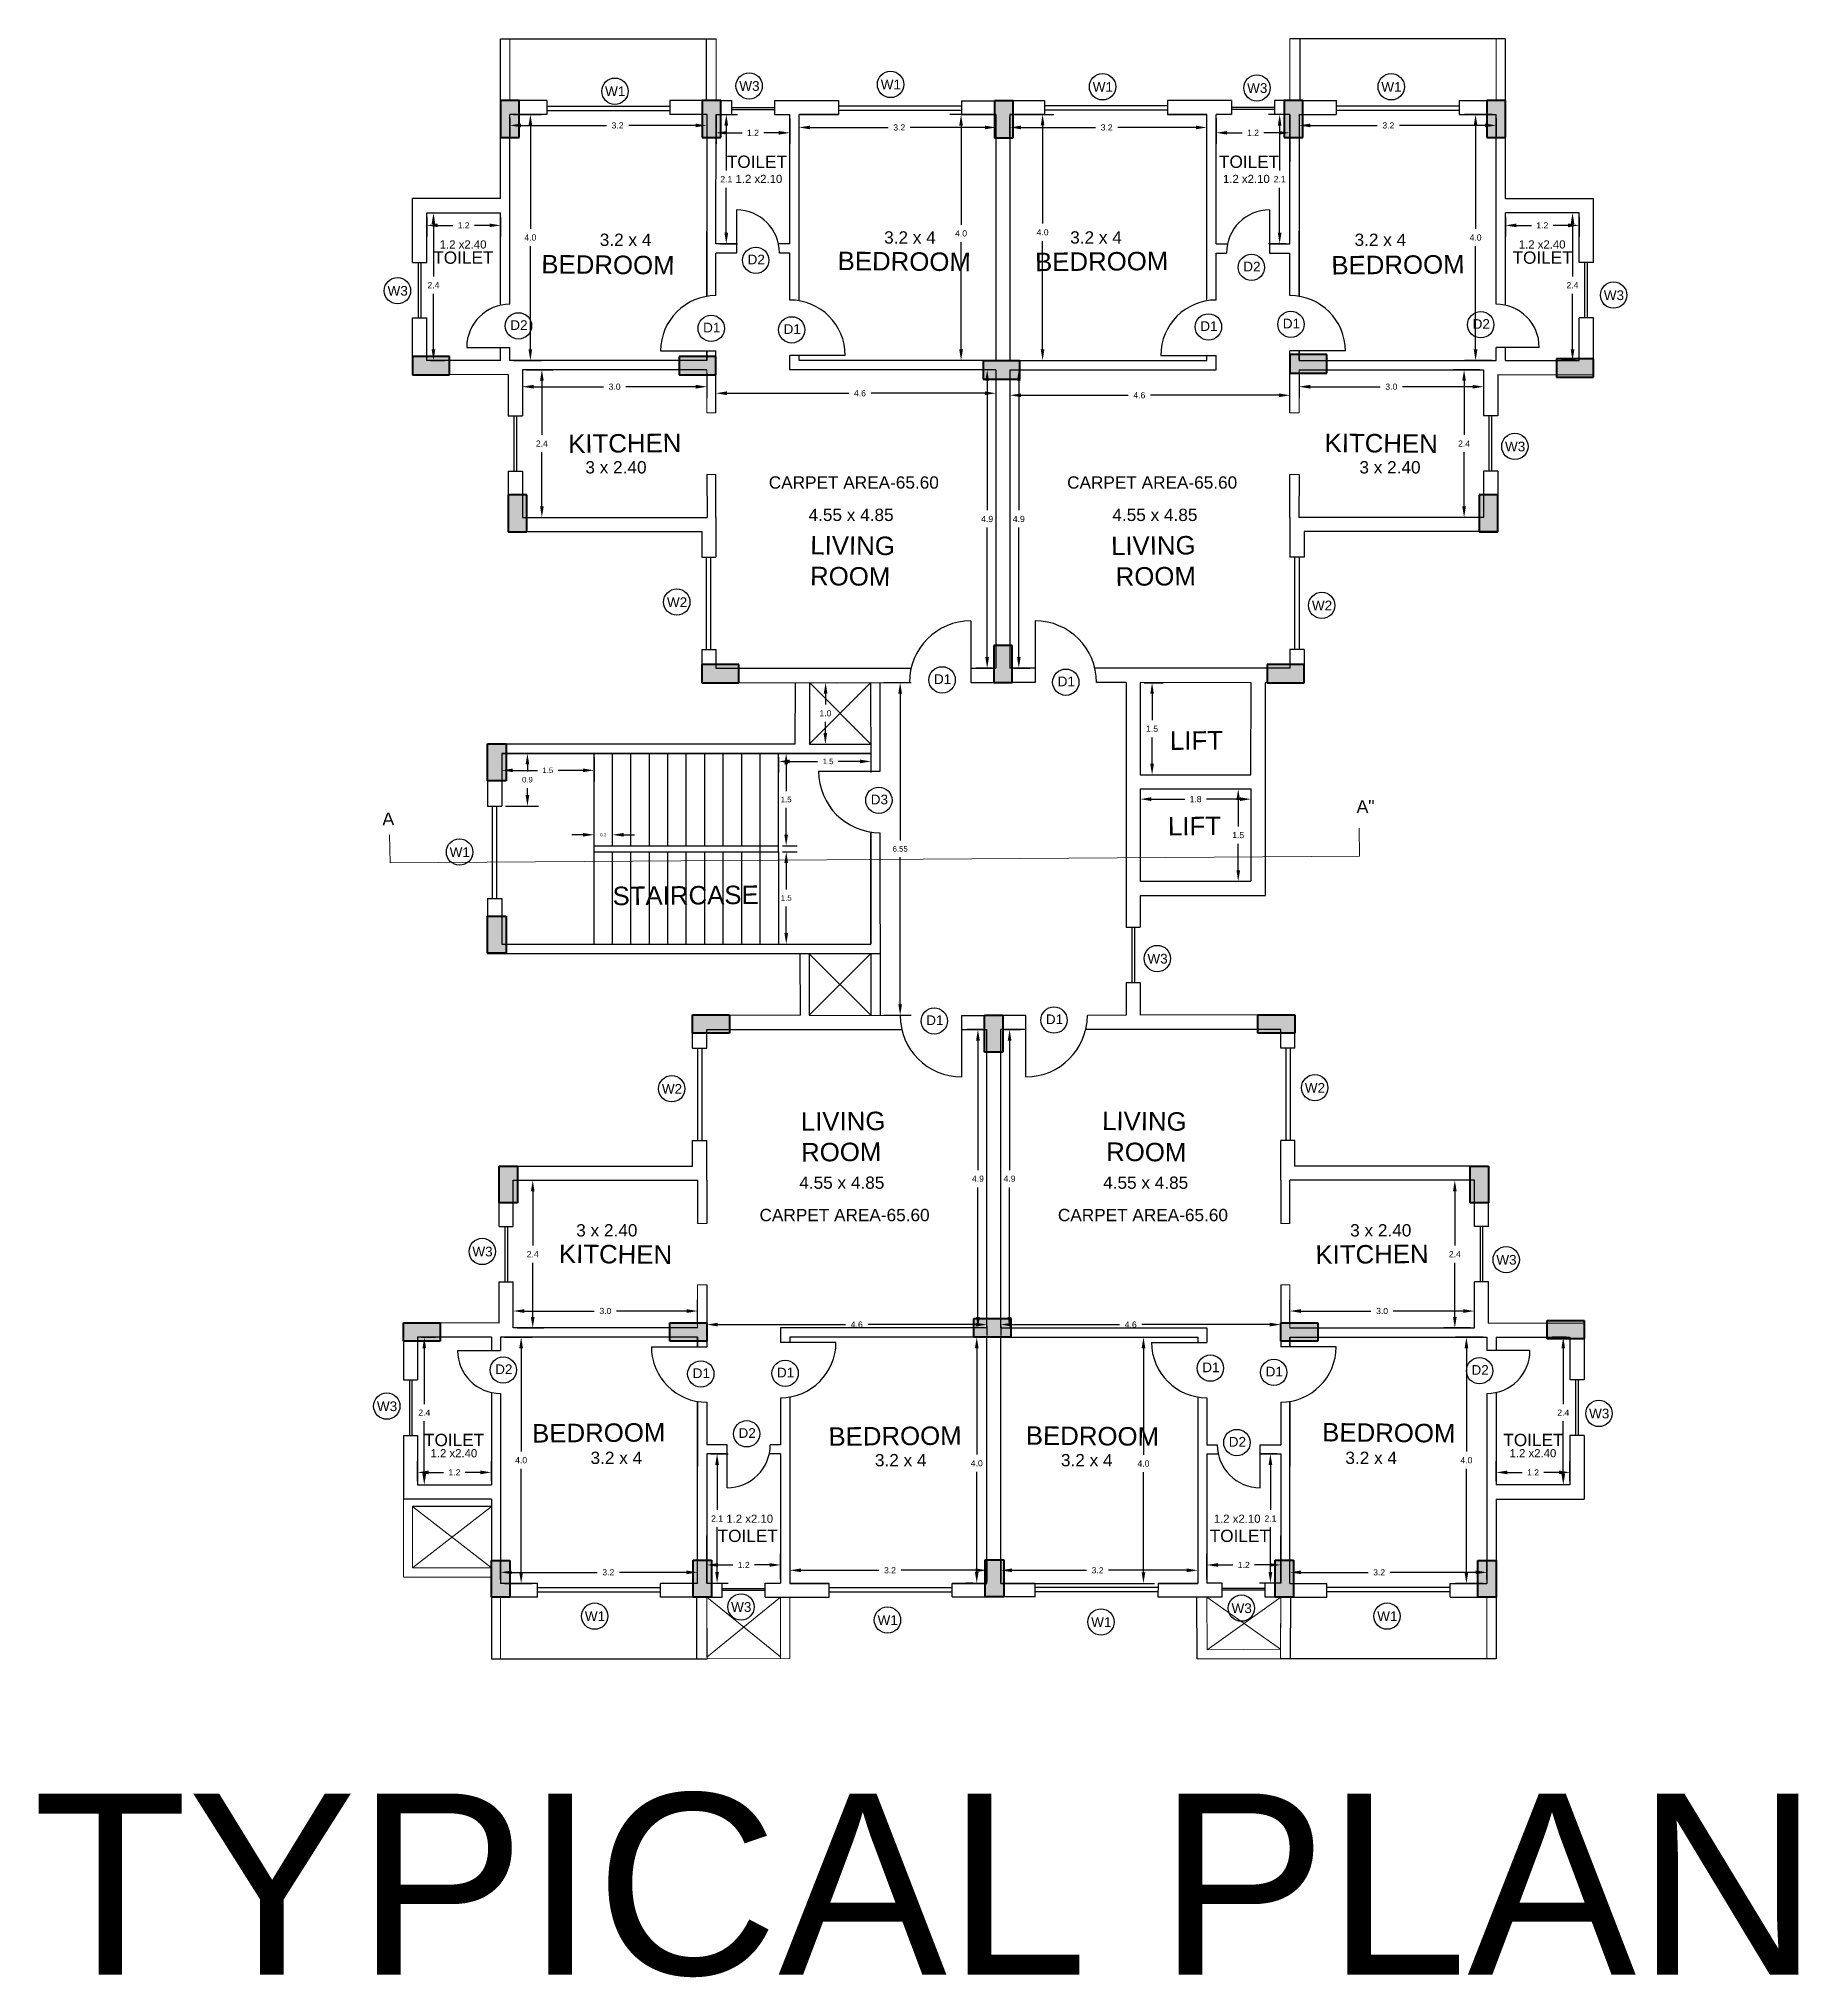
# Model space of a CAD drawing. Header units: metres. Extents: x 15463 to 32022, y 1223 to 33962.
# Drawn here: x 29599.28 to 29627.87, y 4305.26 to 4336.76 of the extents above; entities that cross this region are included whole.
import ezdxf

# ---------------------------------------------------------------- set-up
doc = ezdxf.new("R2010")
doc.units = ezdxf.units.M
doc.header["$LTSCALE"] = 0.1
doc.layers.add('COLUMN', color=7, linetype='Continuous', lineweight=40)
doc.layers.add('text', color=7, linetype='Continuous', lineweight=5)
doc.layers.add('window', color=150, linetype='Continuous')
doc.styles.get("Standard").update_dxf_attribs({"font": 'arial.ttf'})
doc.dimstyles.get("Standard").update_dxf_attribs({"dimtxt": 0.1, "dimasz": 0.18, "dimexe": 0.18, "dimexo": 0.0625, "dimgap": 0.09, "dimtad": 0, "dimtih": 1, "dimtoh": 1, "dimdec": 1, "dimzin": 0, "dimdsep": 46, "dimtxsty": 'Standard', "dimcen": 0.09, "dimadec": 0, "dimazin": 0, "dimtfac": 1, "dimtdec": 1, "dimtofl": 0, "dimtmove": 0, "dimatfit": 3, "dimfxl": 1, "dimtolj": 1, "dimtzin": 0, "dimarcsym": 0})

msp = doc.modelspace()

# ---------------------------------------------------------------- texts
at = {"color": 251, "true_color": 0x636466}
for s, p in [('W1', (29608.484, 4335.831)), ('W3', (29610.665, 4335.917)), ('W1', (29612.963, 4335.941)), ('W1', (29616.408, 4335.902)), ('W3', (29618.917, 4335.884)), ('W1', (29621.098, 4335.902)), ('D2', (29610.8, 4333.098)), ('D2', (29618.855, 4332.983)), ('W3', (29604.949, 4332.589)), ('W3', (29624.713, 4332.517)), ('D2', (29606.944, 4332.032)), ('D1', (29618.157, 4332.015)), ('D1', (29619.497, 4332.057)), ('D2', (29622.582, 4332.05)), ('D1', (29610.077, 4331.991)), ('D1', (29611.385, 4331.967)), ('W3', (29623.108, 4330.059)), ('W2', (29609.489, 4327.529)), ('W2', (29619.97, 4327.476)), ('D1', (29613.829, 4326.279)), ('D1', (29615.839, 4326.242)), ('D3', (29612.801, 4324.323)), ('W1', (29605.958, 4323.468)), ('W3', (29617.297, 4321.736)), ('D1', (29613.702, 4320.736)), ('D1', (29615.647, 4320.751)), ('W2', (29609.407, 4319.621)), ('W2', (29619.855, 4319.638)), ('W3', (29606.327, 4316.977)), ('W3', (29622.967, 4316.843)), ('D2', (29606.698, 4315.064)), ('D1', (29609.908, 4315.001)), ('D1', (29611.277, 4315.011)), ('D1', (29618.189, 4315.095)), ('D1', (29619.218, 4315.026)), ('D2', (29622.563, 4315.053)), ('W3', (29604.776, 4314.463)), ('W3', (29624.474, 4314.345)), ('D2', (29610.653, 4314.028)), ('D2', (29618.619, 4313.886)), ('W1', (29608.155, 4311.051)), ('W3', (29610.532, 4311.201)), ('W1', (29612.912, 4310.988)), ('W1', (29616.383, 4310.956)), ('W3', (29618.664, 4311.181)), ('W1', (29621.031, 4311.051))]:
    msp.add_text(s, height=0.1573, dxfattribs=at).set_placement(p)
for s, p in [('1.2 x2.10', (29610.604, 4334.42)), ('1.2 x2.10', (29618.525, 4334.42)), ('1.2 x2.40', (29605.797, 4333.355)), ('1.2 x2.40', (29623.332, 4333.355)), ('1.2 x2.40', (29605.647, 4313.713)), ('1.2 x2.40', (29623.182, 4313.713)), ('1.2 x2.10', (29610.454, 4312.648)), ('1.2 x2.10', (29618.375, 4312.648))]:
    msp.add_text(s, height=0.1322).set_placement(p)
at = {"char_height": 0.2}
for s, insert, attachment_point in [('TOILET', (29610.462, 4334.865), 1), ('TOILET', (29619.438, 4334.865), 3), ('3.2 x 4', (29608.398, 4333.394), 7), ('3.2 x 4', (29613.019, 4333.432), 7), ('3.2 x 4', (29616.881, 4333.432), 9), ('3.2 x 4', (29621.502, 4333.394), 9), ('TOILET', (29605.692, 4333.307), 1), ('TOILET', (29624.208, 4333.307), 3), ('3 x 2.40', (29608.164, 4329.697), 7), ('3 x 2.40', (29621.736, 4329.697), 9), ('4.55 x 4.85', (29611.79, 4328.924), 7), ('4.55 x 4.85', (29618.11, 4328.924), 9), ('4.55 x 4.85', (29611.64, 4318.275), 1), ('4.55 x 4.85', (29617.96, 4318.275), 3), ('3 x 2.40', (29608.015, 4317.501), 1), ('3 x 2.40', (29621.586, 4317.501), 3), ('TOILET', (29605.542, 4313.891), 7), ('TOILET', (29624.059, 4313.891), 9), ('3.2 x 4', (29608.248, 4313.804), 1), ('3.2 x 4', (29612.869, 4313.766), 1), ('3.2 x 4', (29616.731, 4313.766), 3), ('3.2 x 4', (29621.353, 4313.804), 3), ('TOILET', (29610.313, 4312.333), 7), ('TOILET', (29619.288, 4312.333), 9)]:
    msp.add_mtext(s, dxfattribs=dict(at, insert=insert, attachment_point=attachment_point))
at = {"char_height": 0.3}
for s, insert, attachment_point, rotation in [('BEDROOM', (29609.615, 4333.232), 3, 359.5), ('BEDROOM', (29614.43, 4333.286), 3, 359.5), ('BEDROOM', (29615.47, 4333.286), 1, 0.5), ('BEDROOM', (29620.285, 4333.232), 1, 0.5), ('KITCHEN', (29607.883, 4330.332), 1, 0.5), ('KITCHEN', (29622.017, 4330.332), 3, 359.5), ('LIVING ROOM', (29618.086, 4327.88), 9, 0.5), ('LIVING ROOM', (29611.814, 4327.88), 7, 359.5), ('LIFT', (29617.662, 4325.507), 1, 0.5), ('LIFT', (29617.63, 4324.116), 1, 0.5), ('STAIRCASE', (29608.604, 4322.984), 1, 0.5), ('LIVING ROOM', (29611.664, 4319.318), 1, 0.5), ('LIVING ROOM', (29617.936, 4319.318), 3, 359.5), ('KITCHEN', (29607.733, 4316.866), 7, 359.5), ('KITCHEN', (29621.868, 4316.866), 9, 0.5), ('BEDROOM', (29609.465, 4313.966), 9, 0.5), ('BEDROOM', (29614.28, 4313.913), 9, 0.5), ('BEDROOM', (29615.32, 4313.913), 7, 359.5), ('BEDROOM', (29620.136, 4313.966), 7, 359.5)]:
    msp.add_mtext_dynamic_manual_height_columns(s, width=0.01982, gutter_width=1, heights=[0], dxfattribs=dict(at, insert=insert, attachment_point=attachment_point, rotation=rotation))
at = {"color": 7, "char_height": 0.2}
for insert, attachment_point in [((29611.144, 4329.45), 7), ((29618.756, 4329.45), 9), ((29610.994, 4317.749), 1), ((29618.606, 4317.749), 3)]:
    msp.add_mtext('CARPET AREA-65.60', dxfattribs=dict(at, insert=insert, attachment_point=attachment_point))
at = {"layer": 'text'}
for s, height, p in [('A"', 0.2072, (29620.696, 4324.181)), ('A', 0.207, (29604.866, 4323.981))]:
    msp.add_text(s, height=height, rotation=1.0882, dxfattribs=at).set_placement(p)
msp.add_text('TYPICAL PLAN', height=2.94346, dxfattribs=at).set_placement((29599.189, 4305.305))

# ---------------------------------------------------------------- blocks, each defined once
blk = doc.blocks.new('*D341')
at = {"color": 0, "lineweight": -2, "transparency": 16777216}
for p, q in [((29606.786, 4311.726), (29606.786, 4312.023)), ((29609.986, 4311.726), (29609.986, 4312.023)), ((29606.966, 4311.843), (29608.357, 4311.843)), ((29609.806, 4311.843), (29608.718, 4311.843))]:
    blk.add_line(p, q, dxfattribs=at)
at = {"color": 0, "transparency": 16777216}
for points in [[(29606.966, 4311.873), (29606.966, 4311.813), (29606.786, 4311.843)], [(29609.806, 4311.873), (29609.806, 4311.813), (29609.986, 4311.843)]]:
    blk.add_solid(points, dxfattribs=at)
at = {"layer": 'Defpoints', "color": 0, "transparency": 16777216}
for p in [(29609.986, 4311.843), (29606.786, 4311.664), (29609.986, 4311.664)]:
    blk.add_point(p, dxfattribs=at)
at = {"color": 0, "transparency": 16777216, "insert": (29608.537, 4311.843), "char_height": 0.1, "attachment_point": 5}
blk.add_mtext('\\A1;3.2', dxfattribs=at)
blk = doc.blocks.new('*D362')
at = {"color": 0, "lineweight": -2, "transparency": 16777216}
for p, q in [((29610.137, 4311.729), (29610.137, 4312.143)), ((29611.337, 4311.73), (29611.337, 4312.143)), ((29610.317, 4311.963), (29610.561, 4311.963)), ((29611.157, 4311.963), (29610.913, 4311.963))]:
    blk.add_line(p, q, dxfattribs=at)
at = {"color": 0, "transparency": 16777216}
for points in [[(29610.317, 4311.993), (29610.317, 4311.933), (29610.137, 4311.963)], [(29611.157, 4311.993), (29611.157, 4311.933), (29611.337, 4311.963)]]:
    blk.add_solid(points, dxfattribs=at)
at = {"layer": 'Defpoints', "color": 0, "transparency": 16777216}
for p in [(29611.337, 4311.963), (29610.137, 4311.667), (29611.337, 4311.667)]:
    blk.add_point(p, dxfattribs=at)
at = {"color": 0, "transparency": 16777216, "insert": (29610.737, 4311.963), "char_height": 0.1, "attachment_point": 5}
blk.add_mtext('\\A1;1.2', dxfattribs=at)
blk = doc.blocks.new('*D342')
at = {"color": 0, "lineweight": -2, "transparency": 16777216}
for p, q in [((29611.486, 4312.026), (29611.486, 4311.696)), ((29614.686, 4312.026), (29614.686, 4311.696)), ((29611.666, 4311.876), (29612.933, 4311.876)), ((29614.506, 4311.876), (29613.294, 4311.876))]:
    blk.add_line(p, q, dxfattribs=at)
at = {"color": 0, "transparency": 16777216}
for points in [[(29611.666, 4311.906), (29611.666, 4311.846), (29611.486, 4311.876)], [(29614.506, 4311.906), (29614.506, 4311.846), (29614.686, 4311.876)]]:
    blk.add_solid(points, dxfattribs=at)
at = {"layer": 'Defpoints', "color": 0, "transparency": 16777216}
for p in [(29611.486, 4312.088), (29614.686, 4312.088), (29614.686, 4311.876)]:
    blk.add_point(p, dxfattribs=at)
at = {"color": 0, "transparency": 16777216, "insert": (29613.114, 4311.876), "char_height": 0.1, "attachment_point": 5}
blk.add_mtext('\\A1;3.2', dxfattribs=at)
blk = doc.blocks.new('*D363')
at = {"color": 0, "lineweight": -2, "transparency": 16777216}
for p, q in [((29606.848, 4315.664), (29607.3, 4315.664)), ((29607.12, 4315.484), (29607.12, 4313.807)), ((29607.12, 4311.844), (29607.12, 4313.524)), ((29606.848, 4311.664), (29607.3, 4311.664))]:
    blk.add_line(p, q, dxfattribs=at)
at = {"color": 0, "transparency": 16777216}
for points in [[(29607.09, 4315.484), (29607.15, 4315.484), (29607.12, 4315.664)], [(29607.09, 4311.844), (29607.15, 4311.844), (29607.12, 4311.664)]]:
    blk.add_solid(points, dxfattribs=at)
at = {"layer": 'Defpoints', "color": 0, "transparency": 16777216}
for p in [(29606.786, 4315.664), (29607.12, 4315.664), (29606.786, 4311.664)]:
    blk.add_point(p, dxfattribs=at)
at = {"color": 0, "transparency": 16777216, "insert": (29607.12, 4313.665), "char_height": 0.1, "attachment_point": 5}
blk.add_mtext('\\A1;4.0', dxfattribs=at)
blk = doc.blocks.new('*D364')
at = {"color": 0, "lineweight": -2, "transparency": 16777216}
for p, q in [((29605.436, 4313.326), (29605.436, 4313.647)), ((29606.636, 4313.326), (29606.636, 4313.647)), ((29605.616, 4313.467), (29605.86, 4313.467)), ((29606.456, 4313.467), (29606.212, 4313.467))]:
    blk.add_line(p, q, dxfattribs=at)
at = {"color": 0, "transparency": 16777216}
for points in [[(29605.616, 4313.497), (29605.616, 4313.437), (29605.436, 4313.467)], [(29606.456, 4313.497), (29606.456, 4313.437), (29606.636, 4313.467)]]:
    blk.add_solid(points, dxfattribs=at)
at = {"layer": 'Defpoints', "color": 0, "transparency": 16777216}
for p in [(29605.436, 4313.264), (29606.636, 4313.467), (29606.636, 4313.264)]:
    blk.add_point(p, dxfattribs=at)
at = {"color": 0, "transparency": 16777216, "insert": (29606.036, 4313.467), "char_height": 0.1, "attachment_point": 5}
blk.add_mtext('\\A1;1.2', dxfattribs=at)
blk = doc.blocks.new('*D365')
at = {"color": 0, "lineweight": -2, "transparency": 16777216}
for p, q in [((29605.498, 4315.664), (29605.726, 4315.664)), ((29605.546, 4315.484), (29605.546, 4314.578)), ((29605.546, 4313.444), (29605.546, 4314.298)), ((29605.498, 4313.264), (29605.726, 4313.264))]:
    blk.add_line(p, q, dxfattribs=at)
at = {"color": 0, "transparency": 16777216}
for points in [[(29605.516, 4315.484), (29605.576, 4315.484), (29605.546, 4315.664)], [(29605.516, 4313.444), (29605.576, 4313.444), (29605.546, 4313.264)]]:
    blk.add_solid(points, dxfattribs=at)
at = {"layer": 'Defpoints', "color": 0, "transparency": 16777216}
for p in [(29605.436, 4315.664), (29605.546, 4315.664), (29605.436, 4313.264)]:
    blk.add_point(p, dxfattribs=at)
at = {"color": 0, "transparency": 16777216, "insert": (29605.546, 4314.438), "char_height": 0.1, "attachment_point": 5}
blk.add_mtext('\\A1;2.4', dxfattribs=at)
blk = doc.blocks.new('*D366')
at = {"color": 0, "lineweight": -2, "transparency": 16777216}
for p, q in [((29610.198, 4313.767), (29610.484, 4313.767)), ((29610.304, 4313.587), (29610.304, 4312.857)), ((29610.304, 4311.847), (29610.304, 4312.577)), ((29610.2, 4311.667), (29610.484, 4311.667))]:
    blk.add_line(p, q, dxfattribs=at)
at = {"color": 0, "transparency": 16777216}
for points in [[(29610.274, 4313.587), (29610.334, 4313.587), (29610.304, 4313.767)], [(29610.274, 4311.847), (29610.334, 4311.847), (29610.304, 4311.667)]]:
    blk.add_solid(points, dxfattribs=at)
at = {"layer": 'Defpoints', "color": 0, "transparency": 16777216}
for p in [(29610.136, 4313.767), (29610.304, 4313.767), (29610.137, 4311.667)]:
    blk.add_point(p, dxfattribs=at)
at = {"color": 0, "transparency": 16777216, "insert": (29610.304, 4312.717), "char_height": 0.1, "attachment_point": 5}
blk.add_mtext('\\A1;2.1', dxfattribs=at)
blk = doc.blocks.new('*D343')
at = {"color": 0, "lineweight": -2, "transparency": 16777216}
for p, q in [((29614.461, 4315.664), (29614.344, 4315.664)), ((29614.524, 4315.484), (29614.524, 4313.756)), ((29614.524, 4311.847), (29614.524, 4313.474)), ((29614.461, 4311.667), (29614.344, 4311.667))]:
    blk.add_line(p, q, dxfattribs=at)
at = {"color": 0, "transparency": 16777216}
for points in [[(29614.494, 4315.484), (29614.554, 4315.484), (29614.524, 4315.664)], [(29614.494, 4311.847), (29614.554, 4311.847), (29614.524, 4311.667)]]:
    blk.add_solid(points, dxfattribs=at)
at = {"layer": 'Defpoints', "color": 0, "transparency": 16777216}
for p in [(29614.524, 4315.664), (29614.524, 4315.664), (29614.524, 4311.667)]:
    blk.add_point(p, dxfattribs=at)
at = {"color": 0, "transparency": 16777216, "insert": (29614.524, 4313.615), "char_height": 0.1, "attachment_point": 5}
blk.add_mtext('\\A1;4.0', dxfattribs=at)
blk = doc.blocks.new('*D367')
at = {"color": 0, "lineweight": -2, "transparency": 16777216}
for p, q in [((29607.053, 4318.214), (29607.488, 4318.214)), ((29607.308, 4318.034), (29607.308, 4317.154)), ((29607.308, 4315.994), (29607.308, 4316.873)), ((29607.053, 4315.814), (29607.488, 4315.814))]:
    blk.add_line(p, q, dxfattribs=at)
at = {"color": 0, "transparency": 16777216}
for points in [[(29607.278, 4318.034), (29607.338, 4318.034), (29607.308, 4318.214)], [(29607.278, 4315.994), (29607.338, 4315.994), (29607.308, 4315.814)]]:
    blk.add_solid(points, dxfattribs=at)
at = {"layer": 'Defpoints', "color": 0, "transparency": 16777216}
for p in [(29606.991, 4318.214), (29607.308, 4318.214), (29606.991, 4315.814)]:
    blk.add_point(p, dxfattribs=at)
at = {"color": 0, "transparency": 16777216, "insert": (29607.308, 4317.014), "char_height": 0.1, "attachment_point": 5}
blk.add_mtext('\\A1;2.4', dxfattribs=at)
blk = doc.blocks.new('*D344')
at = {"color": 0, "lineweight": -2, "transparency": 16777216}
for p, q in [((29606.991, 4315.876), (29606.991, 4316.269)), ((29607.171, 4316.089), (29608.309, 4316.089)), ((29609.808, 4316.089), (29608.67, 4316.089)), ((29609.988, 4315.877), (29609.988, 4316.269))]:
    blk.add_line(p, q, dxfattribs=at)
at = {"color": 0, "transparency": 16777216}
for points in [[(29607.171, 4316.119), (29607.171, 4316.059), (29606.991, 4316.089)], [(29609.808, 4316.119), (29609.808, 4316.059), (29609.988, 4316.089)]]:
    blk.add_solid(points, dxfattribs=at)
at = {"layer": 'Defpoints', "color": 0, "transparency": 16777216}
for p in [(29609.988, 4316.089), (29606.991, 4315.814), (29609.988, 4315.814)]:
    blk.add_point(p, dxfattribs=at)
at = {"color": 0, "transparency": 16777216, "insert": (29608.49, 4316.089), "char_height": 0.1, "attachment_point": 5}
blk.add_mtext('\\A1;3.0', dxfattribs=at)
blk = doc.blocks.new('*D368')
at = {"color": 0, "lineweight": -2, "transparency": 16777216}
for p, q in [((29614.623, 4320.664), (29614.363, 4320.664)), ((29614.543, 4320.484), (29614.543, 4318.38)), ((29614.543, 4315.994), (29614.543, 4318.097)), ((29614.623, 4315.814), (29614.363, 4315.814))]:
    blk.add_line(p, q, dxfattribs=at)
at = {"color": 0, "transparency": 16777216}
for points in [[(29614.513, 4320.484), (29614.573, 4320.484), (29614.543, 4320.664)], [(29614.513, 4315.994), (29614.573, 4315.994), (29614.543, 4315.814)]]:
    blk.add_solid(points, dxfattribs=at)
at = {"layer": 'Defpoints', "color": 0, "transparency": 16777216}
for p in [(29614.543, 4320.664), (29614.686, 4320.664), (29614.686, 4315.814)]:
    blk.add_point(p, dxfattribs=at)
at = {"color": 0, "transparency": 16777216, "insert": (29614.543, 4318.239), "char_height": 0.1, "attachment_point": 5}
blk.add_mtext('\\A1;4.9', dxfattribs=at)
blk = doc.blocks.new('*D345')
at = {"color": 0, "lineweight": -2, "transparency": 16777216}
for p, q in [((29610.136, 4316.314), (29610.136, 4315.689)), ((29610.316, 4315.869), (29612.391, 4315.869)), ((29614.506, 4315.869), (29612.757, 4315.869)), ((29614.686, 4315.85), (29614.686, 4315.689))]:
    blk.add_line(p, q, dxfattribs=at)
at = {"color": 0, "transparency": 16777216}
for points in [[(29610.316, 4315.899), (29610.316, 4315.839), (29610.136, 4315.869)], [(29614.506, 4315.899), (29614.506, 4315.839), (29614.686, 4315.869)]]:
    blk.add_solid(points, dxfattribs=at)
at = {"layer": 'Defpoints', "color": 0, "transparency": 16777216}
for p in [(29610.136, 4316.377), (29614.686, 4315.913), (29614.686, 4315.869)]:
    blk.add_point(p, dxfattribs=at)
at = {"color": 0, "transparency": 16777216, "insert": (29612.574, 4315.869), "char_height": 0.1, "attachment_point": 5}
blk.add_mtext('\\A1;4.6', dxfattribs=at)
blk = doc.blocks.new('*D346')
at = {"color": 0, "lineweight": -2, "transparency": 16777216}
for p, q in [((29619.614, 4311.726), (29619.614, 4312.023)), ((29622.814, 4311.726), (29622.814, 4312.023)), ((29619.794, 4311.843), (29620.883, 4311.843)), ((29622.634, 4311.843), (29621.244, 4311.843))]:
    blk.add_line(p, q, dxfattribs=at)
at = {"color": 0, "transparency": 16777216}
for points in [[(29619.794, 4311.873), (29619.794, 4311.813), (29619.614, 4311.843)], [(29622.634, 4311.873), (29622.634, 4311.813), (29622.814, 4311.843)]]:
    blk.add_solid(points, dxfattribs=at)
at = {"layer": 'Defpoints', "color": 0, "transparency": 16777216}
for p in [(29619.614, 4311.843), (29619.614, 4311.664), (29622.814, 4311.664)]:
    blk.add_point(p, dxfattribs=at)
at = {"color": 0, "transparency": 16777216, "insert": (29621.063, 4311.843), "char_height": 0.1, "attachment_point": 5}
blk.add_mtext('\\A1;3.2', dxfattribs=at)
blk = doc.blocks.new('*D369')
at = {"color": 0, "lineweight": -2, "transparency": 16777216}
for p, q in [((29618.263, 4311.73), (29618.263, 4312.143)), ((29619.463, 4311.729), (29619.463, 4312.143)), ((29618.443, 4311.963), (29618.687, 4311.963)), ((29619.283, 4311.963), (29619.039, 4311.963))]:
    blk.add_line(p, q, dxfattribs=at)
at = {"color": 0, "transparency": 16777216}
for points in [[(29618.443, 4311.993), (29618.443, 4311.933), (29618.263, 4311.963)], [(29619.283, 4311.993), (29619.283, 4311.933), (29619.463, 4311.963)]]:
    blk.add_solid(points, dxfattribs=at)
at = {"layer": 'Defpoints', "color": 0, "transparency": 16777216}
for p in [(29618.263, 4311.963), (29618.263, 4311.667), (29619.463, 4311.667)]:
    blk.add_point(p, dxfattribs=at)
at = {"color": 0, "transparency": 16777216, "insert": (29618.863, 4311.963), "char_height": 0.1, "attachment_point": 5}
blk.add_mtext('\\A1;1.2', dxfattribs=at)
blk = doc.blocks.new('*D347')
at = {"color": 0, "lineweight": -2, "transparency": 16777216}
for p, q in [((29614.914, 4312.026), (29614.914, 4311.696)), ((29618.114, 4312.026), (29618.114, 4311.696)), ((29615.094, 4311.876), (29616.306, 4311.876)), ((29617.934, 4311.876), (29616.667, 4311.876))]:
    blk.add_line(p, q, dxfattribs=at)
at = {"color": 0, "transparency": 16777216}
for points in [[(29615.094, 4311.906), (29615.094, 4311.846), (29614.914, 4311.876)], [(29617.934, 4311.906), (29617.934, 4311.846), (29618.114, 4311.876)]]:
    blk.add_solid(points, dxfattribs=at)
at = {"layer": 'Defpoints', "color": 0, "transparency": 16777216}
for p in [(29614.914, 4312.088), (29618.114, 4312.088), (29614.914, 4311.876)]:
    blk.add_point(p, dxfattribs=at)
at = {"color": 0, "transparency": 16777216, "insert": (29616.487, 4311.876), "char_height": 0.1, "attachment_point": 5}
blk.add_mtext('\\A1;3.2', dxfattribs=at)
blk = doc.blocks.new('*D370')
at = {"color": 0, "lineweight": -2, "transparency": 16777216}
for p, q in [((29622.752, 4315.664), (29622.301, 4315.664)), ((29622.481, 4315.484), (29622.481, 4313.807)), ((29622.481, 4311.844), (29622.481, 4313.524)), ((29622.752, 4311.664), (29622.301, 4311.664))]:
    blk.add_line(p, q, dxfattribs=at)
at = {"color": 0, "transparency": 16777216}
for points in [[(29622.451, 4315.484), (29622.511, 4315.484), (29622.481, 4315.664)], [(29622.451, 4311.844), (29622.511, 4311.844), (29622.481, 4311.664)]]:
    blk.add_solid(points, dxfattribs=at)
at = {"layer": 'Defpoints', "color": 0, "transparency": 16777216}
for p in [(29622.481, 4315.664), (29622.814, 4315.664), (29622.814, 4311.664)]:
    blk.add_point(p, dxfattribs=at)
at = {"color": 0, "transparency": 16777216, "insert": (29622.481, 4313.665), "char_height": 0.1, "attachment_point": 5}
blk.add_mtext('\\A1;4.0', dxfattribs=at)
blk = doc.blocks.new('*D371')
at = {"color": 0, "lineweight": -2, "transparency": 16777216}
for p, q in [((29622.964, 4313.326), (29622.964, 4313.647)), ((29624.164, 4313.326), (29624.164, 4313.647)), ((29623.144, 4313.467), (29623.389, 4313.467)), ((29623.984, 4313.467), (29623.74, 4313.467))]:
    blk.add_line(p, q, dxfattribs=at)
at = {"color": 0, "transparency": 16777216}
for points in [[(29623.144, 4313.497), (29623.144, 4313.437), (29622.964, 4313.467)], [(29623.984, 4313.497), (29623.984, 4313.437), (29624.164, 4313.467)]]:
    blk.add_solid(points, dxfattribs=at)
at = {"layer": 'Defpoints', "color": 0, "transparency": 16777216}
for p in [(29622.964, 4313.467), (29622.964, 4313.264), (29624.164, 4313.264)]:
    blk.add_point(p, dxfattribs=at)
at = {"color": 0, "transparency": 16777216, "insert": (29623.564, 4313.467), "char_height": 0.1, "attachment_point": 5}
blk.add_mtext('\\A1;1.2', dxfattribs=at)
blk = doc.blocks.new('*D372')
at = {"color": 0, "lineweight": -2, "transparency": 16777216}
for p, q in [((29624.102, 4315.664), (29623.875, 4315.664)), ((29624.055, 4315.484), (29624.055, 4314.578)), ((29624.055, 4313.444), (29624.055, 4314.298)), ((29624.102, 4313.264), (29623.875, 4313.264))]:
    blk.add_line(p, q, dxfattribs=at)
at = {"color": 0, "transparency": 16777216}
for points in [[(29624.025, 4315.484), (29624.085, 4315.484), (29624.055, 4315.664)], [(29624.025, 4313.444), (29624.085, 4313.444), (29624.055, 4313.264)]]:
    blk.add_solid(points, dxfattribs=at)
at = {"layer": 'Defpoints', "color": 0, "transparency": 16777216}
for p in [(29624.055, 4315.664), (29624.164, 4315.664), (29624.164, 4313.264)]:
    blk.add_point(p, dxfattribs=at)
at = {"color": 0, "transparency": 16777216, "insert": (29624.055, 4314.438), "char_height": 0.1, "attachment_point": 5}
blk.add_mtext('\\A1;2.4', dxfattribs=at)
blk = doc.blocks.new('*D373')
at = {"color": 0, "lineweight": -2, "transparency": 16777216}
for p, q in [((29619.402, 4313.767), (29619.116, 4313.767)), ((29619.296, 4313.587), (29619.296, 4312.857)), ((29619.296, 4311.847), (29619.296, 4312.577)), ((29619.401, 4311.667), (29619.116, 4311.667))]:
    blk.add_line(p, q, dxfattribs=at)
at = {"color": 0, "transparency": 16777216}
for points in [[(29619.266, 4313.587), (29619.326, 4313.587), (29619.296, 4313.767)], [(29619.266, 4311.847), (29619.326, 4311.847), (29619.296, 4311.667)]]:
    blk.add_solid(points, dxfattribs=at)
at = {"layer": 'Defpoints', "color": 0, "transparency": 16777216}
for p in [(29619.296, 4313.767), (29619.464, 4313.767), (29619.463, 4311.667)]:
    blk.add_point(p, dxfattribs=at)
at = {"color": 0, "transparency": 16777216, "insert": (29619.296, 4312.717), "char_height": 0.1, "attachment_point": 5}
blk.add_mtext('\\A1;2.1', dxfattribs=at)
blk = doc.blocks.new('*D348')
at = {"color": 0, "lineweight": -2, "transparency": 16777216}
for p, q in [((29615.139, 4315.664), (29617.413, 4315.664)), ((29617.233, 4315.484), (29617.233, 4313.752)), ((29617.233, 4311.844), (29617.233, 4313.47)), ((29614.977, 4311.664), (29617.413, 4311.664))]:
    blk.add_line(p, q, dxfattribs=at)
at = {"color": 0, "transparency": 16777216}
for points in [[(29617.203, 4315.484), (29617.263, 4315.484), (29617.233, 4315.664)], [(29617.203, 4311.844), (29617.263, 4311.844), (29617.233, 4311.664)]]:
    blk.add_solid(points, dxfattribs=at)
at = {"layer": 'Defpoints', "color": 0, "transparency": 16777216}
for p in [(29615.077, 4315.664), (29617.233, 4315.664), (29614.914, 4311.664)]:
    blk.add_point(p, dxfattribs=at)
at = {"color": 0, "transparency": 16777216, "insert": (29617.233, 4313.611), "char_height": 0.1, "attachment_point": 5}
blk.add_mtext('\\A1;4.0', dxfattribs=at)
blk = doc.blocks.new('*D374')
at = {"color": 0, "lineweight": -2, "transparency": 16777216}
for p, q in [((29622.547, 4318.214), (29622.113, 4318.214)), ((29622.293, 4318.034), (29622.293, 4317.154)), ((29622.293, 4315.994), (29622.293, 4316.873)), ((29622.547, 4315.814), (29622.113, 4315.814))]:
    blk.add_line(p, q, dxfattribs=at)
at = {"color": 0, "transparency": 16777216}
for points in [[(29622.263, 4318.034), (29622.323, 4318.034), (29622.293, 4318.214)], [(29622.263, 4315.994), (29622.323, 4315.994), (29622.293, 4315.814)]]:
    blk.add_solid(points, dxfattribs=at)
at = {"layer": 'Defpoints', "color": 0, "transparency": 16777216}
for p in [(29622.293, 4318.214), (29622.61, 4318.214), (29622.61, 4315.814)]:
    blk.add_point(p, dxfattribs=at)
at = {"color": 0, "transparency": 16777216, "insert": (29622.293, 4317.014), "char_height": 0.1, "attachment_point": 5}
blk.add_mtext('\\A1;2.4', dxfattribs=at)
blk = doc.blocks.new('*D349')
at = {"color": 0, "lineweight": -2, "transparency": 16777216}
for p, q in [((29619.612, 4315.877), (29619.612, 4316.269)), ((29619.792, 4316.089), (29620.93, 4316.089)), ((29622.43, 4316.089), (29621.292, 4316.089)), ((29622.61, 4315.876), (29622.61, 4316.269))]:
    blk.add_line(p, q, dxfattribs=at)
at = {"color": 0, "transparency": 16777216}
for points in [[(29619.792, 4316.119), (29619.792, 4316.059), (29619.612, 4316.089)], [(29622.43, 4316.119), (29622.43, 4316.059), (29622.61, 4316.089)]]:
    blk.add_solid(points, dxfattribs=at)
at = {"layer": 'Defpoints', "color": 0, "transparency": 16777216}
for p in [(29619.612, 4316.089), (29619.612, 4315.814), (29622.61, 4315.814)]:
    blk.add_point(p, dxfattribs=at)
at = {"color": 0, "transparency": 16777216, "insert": (29621.111, 4316.089), "char_height": 0.1, "attachment_point": 5}
blk.add_mtext('\\A1;3.0', dxfattribs=at)
blk = doc.blocks.new('*D375')
at = {"color": 0, "lineweight": -2, "transparency": 16777216}
for p, q in [((29614.977, 4320.664), (29615.237, 4320.664)), ((29615.057, 4320.484), (29615.057, 4318.38)), ((29615.057, 4315.994), (29615.057, 4318.097)), ((29614.977, 4315.814), (29615.237, 4315.814))]:
    blk.add_line(p, q, dxfattribs=at)
at = {"color": 0, "transparency": 16777216}
for points in [[(29615.027, 4320.484), (29615.087, 4320.484), (29615.057, 4320.664)], [(29615.027, 4315.994), (29615.087, 4315.994), (29615.057, 4315.814)]]:
    blk.add_solid(points, dxfattribs=at)
at = {"layer": 'Defpoints', "color": 0, "transparency": 16777216}
for p in [(29614.914, 4320.664), (29615.057, 4320.664), (29614.914, 4315.814)]:
    blk.add_point(p, dxfattribs=at)
at = {"color": 0, "transparency": 16777216, "insert": (29615.057, 4318.239), "char_height": 0.1, "attachment_point": 5}
blk.add_mtext('\\A1;4.9', dxfattribs=at)
blk = doc.blocks.new('*D350')
at = {"color": 0, "lineweight": -2, "transparency": 16777216}
for p, q in [((29619.464, 4316.314), (29619.464, 4315.689)), ((29614.914, 4315.85), (29614.914, 4315.689)), ((29615.094, 4315.869), (29616.843, 4315.869)), ((29619.284, 4315.869), (29617.209, 4315.869))]:
    blk.add_line(p, q, dxfattribs=at)
at = {"color": 0, "transparency": 16777216}
for points in [[(29615.094, 4315.899), (29615.094, 4315.839), (29614.914, 4315.869)], [(29619.284, 4315.899), (29619.284, 4315.839), (29619.464, 4315.869)]]:
    blk.add_solid(points, dxfattribs=at)
at = {"layer": 'Defpoints', "color": 0, "transparency": 16777216}
for p in [(29619.464, 4316.377), (29614.914, 4315.913), (29614.914, 4315.869)]:
    blk.add_point(p, dxfattribs=at)
at = {"color": 0, "transparency": 16777216, "insert": (29617.026, 4315.869), "char_height": 0.1, "attachment_point": 5}
blk.add_mtext('\\A1;4.6', dxfattribs=at)
blk = doc.blocks.new('*D376')
at = {"color": 0, "lineweight": -2, "transparency": 16777216}
for p, q in [((29611.367, 4325.151), (29611.607, 4325.151)), ((29611.427, 4324.971), (29611.427, 4324.537)), ((29611.427, 4323.831), (29611.427, 4324.265)), ((29611.367, 4323.651), (29611.607, 4323.651))]:
    blk.add_line(p, q, dxfattribs=at)
at = {"color": 0, "transparency": 16777216}
for points in [[(29611.397, 4324.971), (29611.457, 4324.971), (29611.427, 4325.151)], [(29611.397, 4323.831), (29611.457, 4323.831), (29611.427, 4323.651)]]:
    blk.add_solid(points, dxfattribs=at)
at = {"layer": 'Defpoints', "color": 0, "transparency": 16777216}
for p in [(29611.304, 4325.151), (29611.304, 4323.651), (29611.427, 4323.651)]:
    blk.add_point(p, dxfattribs=at)
at = {"color": 0, "transparency": 16777216, "insert": (29611.427, 4324.401), "char_height": 0.09, "attachment_point": 5}
blk.add_mtext('\\A1;1.5', dxfattribs=at)
blk = doc.blocks.new('*D377')
at = {"color": 0, "lineweight": -2, "transparency": 16777216}
for p, q in [((29611.367, 4323.551), (29611.608, 4323.551)), ((29611.428, 4323.371), (29611.428, 4322.937)), ((29611.428, 4322.231), (29611.428, 4322.665)), ((29611.367, 4322.051), (29611.608, 4322.051))]:
    blk.add_line(p, q, dxfattribs=at)
at = {"color": 0, "transparency": 16777216}
for points in [[(29611.398, 4323.371), (29611.458, 4323.371), (29611.428, 4323.551)], [(29611.398, 4322.231), (29611.458, 4322.231), (29611.428, 4322.051)]]:
    blk.add_solid(points, dxfattribs=at)
at = {"layer": 'Defpoints', "color": 0, "transparency": 16777216}
for p in [(29611.304, 4323.551), (29611.304, 4322.051), (29611.428, 4322.051)]:
    blk.add_point(p, dxfattribs=at)
at = {"color": 0, "transparency": 16777216, "insert": (29611.428, 4322.801), "char_height": 0.09, "attachment_point": 5}
blk.add_mtext('\\A1;1.5', dxfattribs=at)
blk = doc.blocks.new('*D378')
at = {"color": 0, "lineweight": -2, "transparency": 16777216}
for p, q in [((29608.304, 4323.713), (29608.304, 4324.008)), ((29608.604, 4323.713), (29608.604, 4324.008)), ((29608.124, 4323.828), (29607.944, 4323.828)), ((29608.784, 4323.828), (29608.964, 4323.828))]:
    blk.add_line(p, q, dxfattribs=at)
at = {"color": 0, "transparency": 16777216}
for points in [[(29608.124, 4323.858), (29608.124, 4323.798), (29608.304, 4323.828)], [(29608.784, 4323.858), (29608.784, 4323.798), (29608.604, 4323.828)]]:
    blk.add_solid(points, dxfattribs=at)
at = {"layer": 'Defpoints', "color": 0, "transparency": 16777216}
for p in [(29608.304, 4323.651), (29608.604, 4323.828), (29608.604, 4323.651)]:
    blk.add_point(p, dxfattribs=at)
at = {"color": 0, "transparency": 16777216, "insert": (29608.454, 4323.828), "char_height": 0.05, "attachment_point": 5}
blk.add_mtext('\\A1;0.3', dxfattribs=at)
blk = doc.blocks.new('*D379')
at = {"color": 0, "lineweight": -2, "transparency": 16777216}
for p, q in [((29606.867, 4325.151), (29607.402, 4325.151)), ((29607.222, 4324.971), (29607.222, 4324.859)), ((29606.867, 4324.294), (29607.402, 4324.294)), ((29607.222, 4324.474), (29607.222, 4324.587))]:
    blk.add_line(p, q, dxfattribs=at)
at = {"color": 0, "transparency": 16777216}
for points in [[(29607.192, 4324.971), (29607.252, 4324.971), (29607.222, 4325.151)], [(29607.192, 4324.474), (29607.252, 4324.474), (29607.222, 4324.294)]]:
    blk.add_solid(points, dxfattribs=at)
at = {"layer": 'Defpoints', "color": 0, "transparency": 16777216}
for p in [(29606.804, 4325.151), (29606.804, 4324.294), (29607.222, 4324.294)]:
    blk.add_point(p, dxfattribs=at)
at = {"color": 0, "transparency": 16777216, "insert": (29607.222, 4324.723), "char_height": 0.09, "attachment_point": 5}
blk.add_mtext('\\A1;0.9', dxfattribs=at)
blk = doc.blocks.new('*D380')
at = {"color": 0, "lineweight": -2, "transparency": 16777216}
for p, q in [((29606.804, 4325.088), (29606.804, 4324.695)), ((29608.304, 4325.088), (29608.304, 4324.695)), ((29606.984, 4324.875), (29607.386, 4324.875)), ((29608.124, 4324.875), (29607.722, 4324.875))]:
    blk.add_line(p, q, dxfattribs=at)
at = {"color": 0, "transparency": 16777216}
for points in [[(29606.984, 4324.905), (29606.984, 4324.845), (29606.804, 4324.875)], [(29608.124, 4324.905), (29608.124, 4324.845), (29608.304, 4324.875)]]:
    blk.add_solid(points, dxfattribs=at)
at = {"layer": 'Defpoints', "color": 0, "transparency": 16777216}
for p in [(29606.804, 4325.151), (29608.304, 4325.151), (29608.304, 4324.875)]:
    blk.add_point(p, dxfattribs=at)
at = {"color": 0, "transparency": 16777216, "insert": (29607.554, 4324.875), "char_height": 0.09, "attachment_point": 5}
blk.add_mtext('\\A1;1.5', dxfattribs=at)
blk = doc.blocks.new('*D381')
at = {"color": 0, "lineweight": -2, "transparency": 16777216}
for p, q in [((29611.304, 4325.088), (29611.304, 4324.84)), ((29611.484, 4325.02), (29611.938, 4325.02)), ((29612.624, 4325.02), (29612.274, 4325.02)), ((29612.804, 4325.088), (29612.804, 4324.84))]:
    blk.add_line(p, q, dxfattribs=at)
at = {"color": 0, "transparency": 16777216}
for points in [[(29611.484, 4325.05), (29611.484, 4324.99), (29611.304, 4325.02)], [(29612.624, 4325.05), (29612.624, 4324.99), (29612.804, 4325.02)]]:
    blk.add_solid(points, dxfattribs=at)
at = {"layer": 'Defpoints', "color": 0, "transparency": 16777216}
for p in [(29611.304, 4325.151), (29612.804, 4325.151), (29612.804, 4325.02)]:
    blk.add_point(p, dxfattribs=at)
at = {"color": 0, "transparency": 16777216, "insert": (29612.106, 4325.02), "char_height": 0.09, "attachment_point": 5}
blk.add_mtext('\\A1;1.5', dxfattribs=at)
blk = doc.blocks.new('*D382')
at = {"color": 0, "lineweight": -2, "transparency": 16777216}
for p, q in [((29611.867, 4326.301), (29612.248, 4326.299)), ((29612.067, 4326.12), (29612.066, 4325.943)), ((29612.064, 4325.48), (29612.065, 4325.661)), ((29611.863, 4325.301), (29612.243, 4325.299))]:
    blk.add_line(p, q, dxfattribs=at)
at = {"color": 0, "transparency": 16777216}
for points in [[(29612.037, 4326.12), (29612.097, 4326.12), (29612.068, 4326.3)], [(29612.034, 4325.48), (29612.094, 4325.48), (29612.063, 4325.3)]]:
    blk.add_solid(points, dxfattribs=at)
at = {"layer": 'Defpoints', "color": 0, "transparency": 16777216}
for p in [(29611.804, 4326.301), (29611.8, 4325.301), (29612.063, 4325.3)]:
    blk.add_point(p, dxfattribs=at)
at = {"color": 0, "transparency": 16777216, "insert": (29612.065, 4325.802), "char_height": 0.1, "attachment_point": 5}
blk.add_mtext('\\A1;1.0', dxfattribs=at)
blk = doc.blocks.new('*D351')
at = {"color": 0, "lineweight": -2, "transparency": 16777216}
for p, q in [((29613.013, 4326.303), (29613.459, 4326.303)), ((29613.279, 4326.123), (29613.279, 4323.735)), ((29613.279, 4321.075), (29613.279, 4323.463)), ((29613.013, 4320.895), (29613.459, 4320.895))]:
    blk.add_line(p, q, dxfattribs=at)
at = {"color": 0, "transparency": 16777216}
for points in [[(29613.249, 4326.123), (29613.309, 4326.123), (29613.279, 4326.303)], [(29613.249, 4321.075), (29613.309, 4321.075), (29613.279, 4320.895)]]:
    blk.add_solid(points, dxfattribs=at)
at = {"layer": 'Defpoints', "color": 0, "transparency": 16777216}
for p in [(29612.95, 4326.303), (29612.95, 4320.895), (29613.279, 4320.895)]:
    blk.add_point(p, dxfattribs=at)
at = {"color": 0, "transparency": 16777216, "insert": (29613.279, 4323.599), "char_height": 0.09, "attachment_point": 5}
blk.add_mtext('\\A1;6.55', dxfattribs=at)
blk = doc.blocks.new('*D352')
at = {"color": 0, "lineweight": -2, "transparency": 16777216}
for p, q in [((29606.936, 4335.472), (29606.936, 4335.175)), ((29607.116, 4335.355), (29608.507, 4335.355)), ((29609.956, 4335.355), (29608.868, 4335.355)), ((29610.136, 4335.472), (29610.136, 4335.175))]:
    blk.add_line(p, q, dxfattribs=at)
at = {"color": 0, "transparency": 16777216}
for points in [[(29607.116, 4335.385), (29607.116, 4335.325), (29606.936, 4335.355)], [(29609.956, 4335.385), (29609.956, 4335.325), (29610.136, 4335.355)]]:
    blk.add_solid(points, dxfattribs=at)
at = {"layer": 'Defpoints', "color": 0, "transparency": 16777216}
for p in [(29606.936, 4335.535), (29610.136, 4335.535), (29610.136, 4335.355)]:
    blk.add_point(p, dxfattribs=at)
at = {"color": 0, "transparency": 16777216, "insert": (29608.687, 4335.355), "char_height": 0.1, "attachment_point": 5}
blk.add_mtext('\\A1;3.2', dxfattribs=at)
blk = doc.blocks.new('*D383')
at = {"color": 0, "lineweight": -2, "transparency": 16777216}
for p, q in [((29610.287, 4335.469), (29610.287, 4335.055)), ((29611.487, 4335.468), (29611.487, 4335.055)), ((29610.467, 4335.235), (29610.711, 4335.235)), ((29611.307, 4335.235), (29611.063, 4335.235))]:
    blk.add_line(p, q, dxfattribs=at)
at = {"color": 0, "transparency": 16777216}
for points in [[(29610.467, 4335.265), (29610.467, 4335.205), (29610.287, 4335.235)], [(29611.307, 4335.265), (29611.307, 4335.205), (29611.487, 4335.235)]]:
    blk.add_solid(points, dxfattribs=at)
at = {"layer": 'Defpoints', "color": 0, "transparency": 16777216}
for p in [(29610.287, 4335.532), (29611.487, 4335.531), (29611.487, 4335.235)]:
    blk.add_point(p, dxfattribs=at)
at = {"color": 0, "transparency": 16777216, "insert": (29610.887, 4335.235), "char_height": 0.1, "attachment_point": 5}
blk.add_mtext('\\A1;1.2', dxfattribs=at)
blk = doc.blocks.new('*D353')
at = {"color": 0, "lineweight": -2, "transparency": 16777216}
for p, q in [((29611.636, 4335.173), (29611.636, 4335.502)), ((29611.816, 4335.322), (29613.083, 4335.322)), ((29614.656, 4335.322), (29613.444, 4335.322)), ((29614.836, 4335.173), (29614.836, 4335.502))]:
    blk.add_line(p, q, dxfattribs=at)
at = {"color": 0, "transparency": 16777216}
for points in [[(29611.816, 4335.352), (29611.816, 4335.292), (29611.636, 4335.322)], [(29614.656, 4335.352), (29614.656, 4335.292), (29614.836, 4335.322)]]:
    blk.add_solid(points, dxfattribs=at)
at = {"layer": 'Defpoints', "color": 0, "transparency": 16777216}
for p in [(29614.836, 4335.322), (29611.636, 4335.11), (29614.836, 4335.11)]:
    blk.add_point(p, dxfattribs=at)
at = {"color": 0, "transparency": 16777216, "insert": (29613.264, 4335.322), "char_height": 0.1, "attachment_point": 5}
blk.add_mtext('\\A1;3.2', dxfattribs=at)
blk = doc.blocks.new('*D384')
at = {"color": 0, "lineweight": -2, "transparency": 16777216}
for p, q in [((29606.998, 4335.535), (29607.45, 4335.535)), ((29607.27, 4335.355), (29607.27, 4333.674)), ((29607.27, 4331.715), (29607.27, 4333.392)), ((29606.998, 4331.535), (29607.45, 4331.535))]:
    blk.add_line(p, q, dxfattribs=at)
at = {"color": 0, "transparency": 16777216}
for points in [[(29607.24, 4335.355), (29607.3, 4335.355), (29607.27, 4335.535)], [(29607.24, 4331.715), (29607.3, 4331.715), (29607.27, 4331.535)]]:
    blk.add_solid(points, dxfattribs=at)
at = {"layer": 'Defpoints', "color": 0, "transparency": 16777216}
for p in [(29606.936, 4335.535), (29606.936, 4331.535), (29607.27, 4331.535)]:
    blk.add_point(p, dxfattribs=at)
at = {"color": 0, "transparency": 16777216, "insert": (29607.27, 4333.533), "char_height": 0.1, "attachment_point": 5}
blk.add_mtext('\\A1;4.0', dxfattribs=at)
blk = doc.blocks.new('*D385')
at = {"color": 0, "lineweight": -2, "transparency": 16777216}
for p, q in [((29605.586, 4333.872), (29605.586, 4333.551)), ((29605.766, 4333.731), (29606.01, 4333.731)), ((29606.606, 4333.731), (29606.362, 4333.731)), ((29606.786, 4333.872), (29606.786, 4333.551))]:
    blk.add_line(p, q, dxfattribs=at)
at = {"color": 0, "transparency": 16777216}
for points in [[(29605.766, 4333.761), (29605.766, 4333.701), (29605.586, 4333.731)], [(29606.606, 4333.761), (29606.606, 4333.701), (29606.786, 4333.731)]]:
    blk.add_solid(points, dxfattribs=at)
at = {"layer": 'Defpoints', "color": 0, "transparency": 16777216}
for p in [(29605.586, 4333.935), (29606.786, 4333.935), (29606.786, 4333.731)]:
    blk.add_point(p, dxfattribs=at)
at = {"color": 0, "transparency": 16777216, "insert": (29606.186, 4333.731), "char_height": 0.1, "attachment_point": 5}
blk.add_mtext('\\A1;1.2', dxfattribs=at)
blk = doc.blocks.new('*D386')
at = {"color": 0, "lineweight": -2, "transparency": 16777216}
for p, q in [((29605.648, 4333.935), (29605.875, 4333.935)), ((29605.695, 4333.755), (29605.695, 4332.9)), ((29605.695, 4331.715), (29605.695, 4332.62)), ((29605.648, 4331.535), (29605.875, 4331.535))]:
    blk.add_line(p, q, dxfattribs=at)
at = {"color": 0, "transparency": 16777216}
for points in [[(29605.665, 4333.755), (29605.725, 4333.755), (29605.695, 4333.935)], [(29605.665, 4331.715), (29605.725, 4331.715), (29605.695, 4331.535)]]:
    blk.add_solid(points, dxfattribs=at)
at = {"layer": 'Defpoints', "color": 0, "transparency": 16777216}
for p in [(29605.586, 4333.935), (29605.586, 4331.535), (29605.695, 4331.535)]:
    blk.add_point(p, dxfattribs=at)
at = {"color": 0, "transparency": 16777216, "insert": (29605.695, 4332.76), "char_height": 0.1, "attachment_point": 5}
blk.add_mtext('\\A1;2.4', dxfattribs=at)
blk = doc.blocks.new('*D387')
at = {"color": 0, "lineweight": -2, "transparency": 16777216}
for p, q in [((29610.349, 4335.532), (29610.634, 4335.532)), ((29610.454, 4335.352), (29610.454, 4334.622)), ((29610.454, 4333.612), (29610.454, 4334.341)), ((29610.348, 4333.432), (29610.634, 4333.432))]:
    blk.add_line(p, q, dxfattribs=at)
at = {"color": 0, "transparency": 16777216}
for points in [[(29610.424, 4335.352), (29610.484, 4335.352), (29610.454, 4335.532)], [(29610.424, 4333.612), (29610.484, 4333.612), (29610.454, 4333.432)]]:
    blk.add_solid(points, dxfattribs=at)
at = {"layer": 'Defpoints', "color": 0, "transparency": 16777216}
for p in [(29610.287, 4335.532), (29610.286, 4333.432), (29610.454, 4333.432)]:
    blk.add_point(p, dxfattribs=at)
at = {"color": 0, "transparency": 16777216, "insert": (29610.454, 4334.482), "char_height": 0.1, "attachment_point": 5}
blk.add_mtext('\\A1;2.1', dxfattribs=at)
blk = doc.blocks.new('*D354')
at = {"color": 0, "lineweight": -2, "transparency": 16777216}
for p, q in [((29614.611, 4335.531), (29614.089, 4335.531)), ((29614.269, 4335.351), (29614.269, 4333.741)), ((29614.269, 4331.715), (29614.269, 4333.459)), ((29614.611, 4331.535), (29614.089, 4331.535))]:
    blk.add_line(p, q, dxfattribs=at)
at = {"color": 0, "transparency": 16777216}
for points in [[(29614.239, 4335.351), (29614.299, 4335.351), (29614.269, 4335.531)], [(29614.239, 4331.715), (29614.299, 4331.715), (29614.269, 4331.535)]]:
    blk.add_solid(points, dxfattribs=at)
at = {"layer": 'Defpoints', "color": 0, "transparency": 16777216}
for p in [(29614.674, 4335.531), (29614.269, 4331.535), (29614.674, 4331.535)]:
    blk.add_point(p, dxfattribs=at)
at = {"color": 0, "transparency": 16777216, "insert": (29614.269, 4333.6), "char_height": 0.1, "attachment_point": 5}
blk.add_mtext('\\A1;4.0', dxfattribs=at)
blk = doc.blocks.new('*D388')
at = {"color": 0, "lineweight": -2, "transparency": 16777216}
for p, q in [((29607.203, 4331.385), (29607.637, 4331.385)), ((29607.457, 4331.205), (29607.457, 4330.325)), ((29607.457, 4329.165), (29607.457, 4330.044)), ((29607.203, 4328.985), (29607.637, 4328.985))]:
    blk.add_line(p, q, dxfattribs=at)
at = {"color": 0, "transparency": 16777216}
for points in [[(29607.427, 4331.205), (29607.487, 4331.205), (29607.457, 4331.385)], [(29607.427, 4329.165), (29607.487, 4329.165), (29607.457, 4328.985)]]:
    blk.add_solid(points, dxfattribs=at)
at = {"layer": 'Defpoints', "color": 0, "transparency": 16777216}
for p in [(29607.141, 4331.385), (29607.141, 4328.985), (29607.457, 4328.985)]:
    blk.add_point(p, dxfattribs=at)
at = {"color": 0, "transparency": 16777216, "insert": (29607.457, 4330.185), "char_height": 0.1, "attachment_point": 5}
blk.add_mtext('\\A1;2.4', dxfattribs=at)
blk = doc.blocks.new('*D355')
at = {"color": 0, "lineweight": -2, "transparency": 16777216}
for p, q in [((29607.141, 4331.322), (29607.141, 4330.929)), ((29610.138, 4331.322), (29610.138, 4330.929)), ((29607.321, 4331.109), (29608.458, 4331.109)), ((29609.958, 4331.109), (29608.82, 4331.109))]:
    blk.add_line(p, q, dxfattribs=at)
at = {"color": 0, "transparency": 16777216}
for points in [[(29607.321, 4331.139), (29607.321, 4331.079), (29607.141, 4331.109)], [(29609.958, 4331.139), (29609.958, 4331.079), (29610.138, 4331.109)]]:
    blk.add_solid(points, dxfattribs=at)
at = {"layer": 'Defpoints', "color": 0, "transparency": 16777216}
for p in [(29607.141, 4331.385), (29610.138, 4331.384), (29610.138, 4331.109)]:
    blk.add_point(p, dxfattribs=at)
at = {"color": 0, "transparency": 16777216, "insert": (29608.639, 4331.109), "char_height": 0.1, "attachment_point": 5}
blk.add_mtext('\\A1;3.0', dxfattribs=at)
blk = doc.blocks.new('*D389')
at = {"color": 0, "lineweight": -2, "transparency": 16777216}
for p, q in [((29614.773, 4331.385), (29614.513, 4331.385)), ((29614.693, 4331.205), (29614.693, 4329.101)), ((29614.693, 4326.715), (29614.693, 4328.819)), ((29614.773, 4326.535), (29614.513, 4326.535))]:
    blk.add_line(p, q, dxfattribs=at)
at = {"color": 0, "transparency": 16777216}
for points in [[(29614.663, 4331.205), (29614.723, 4331.205), (29614.693, 4331.385)], [(29614.663, 4326.715), (29614.723, 4326.715), (29614.693, 4326.535)]]:
    blk.add_solid(points, dxfattribs=at)
at = {"layer": 'Defpoints', "color": 0, "transparency": 16777216}
for p in [(29614.836, 4331.385), (29614.693, 4326.535), (29614.836, 4326.535)]:
    blk.add_point(p, dxfattribs=at)
at = {"color": 0, "transparency": 16777216, "insert": (29614.693, 4328.96), "char_height": 0.1, "attachment_point": 5}
blk.add_mtext('\\A1;4.9', dxfattribs=at)
blk = doc.blocks.new('*D356')
at = {"color": 0, "lineweight": -2, "transparency": 16777216}
for p, q in [((29614.836, 4331.223), (29614.836, 4330.823)), ((29610.286, 4330.884), (29610.286, 4331.183)), ((29610.466, 4331.003), (29612.443, 4331.003)), ((29614.656, 4331.003), (29612.809, 4331.003))]:
    blk.add_line(p, q, dxfattribs=at)
at = {"color": 0, "transparency": 16777216}
for points in [[(29610.466, 4331.033), (29610.466, 4330.973), (29610.286, 4331.003)], [(29614.656, 4331.033), (29614.656, 4330.973), (29614.836, 4331.003)]]:
    blk.add_solid(points, dxfattribs=at)
at = {"layer": 'Defpoints', "color": 0, "transparency": 16777216}
for p in [(29614.836, 4331.285), (29614.836, 4331.003), (29610.286, 4330.821)]:
    blk.add_point(p, dxfattribs=at)
at = {"color": 0, "transparency": 16777216, "insert": (29612.626, 4331.003), "char_height": 0.1, "attachment_point": 5}
blk.add_mtext('\\A1;4.6', dxfattribs=at)
blk = doc.blocks.new('*D357')
at = {"color": 0, "lineweight": -2, "transparency": 16777216}
for p, q in [((29619.764, 4335.472), (29619.764, 4335.175)), ((29619.944, 4335.355), (29621.032, 4335.355)), ((29622.784, 4335.355), (29621.393, 4335.355)), ((29622.964, 4335.472), (29622.964, 4335.175))]:
    blk.add_line(p, q, dxfattribs=at)
at = {"color": 0, "transparency": 16777216}
for points in [[(29619.944, 4335.385), (29619.944, 4335.325), (29619.764, 4335.355)], [(29622.784, 4335.385), (29622.784, 4335.325), (29622.964, 4335.355)]]:
    blk.add_solid(points, dxfattribs=at)
at = {"layer": 'Defpoints', "color": 0, "transparency": 16777216}
for p in [(29619.764, 4335.535), (29619.764, 4335.355), (29622.964, 4335.535)]:
    blk.add_point(p, dxfattribs=at)
at = {"color": 0, "transparency": 16777216, "insert": (29621.213, 4335.355), "char_height": 0.1, "attachment_point": 5}
blk.add_mtext('\\A1;3.2', dxfattribs=at)
blk = doc.blocks.new('*D390')
at = {"color": 0, "lineweight": -2, "transparency": 16777216}
for p, q in [((29618.413, 4335.468), (29618.413, 4335.055)), ((29619.613, 4335.469), (29619.613, 4335.055)), ((29618.593, 4335.235), (29618.837, 4335.235)), ((29619.433, 4335.235), (29619.189, 4335.235))]:
    blk.add_line(p, q, dxfattribs=at)
at = {"color": 0, "transparency": 16777216}
for points in [[(29618.593, 4335.265), (29618.593, 4335.205), (29618.413, 4335.235)], [(29619.433, 4335.265), (29619.433, 4335.205), (29619.613, 4335.235)]]:
    blk.add_solid(points, dxfattribs=at)
at = {"layer": 'Defpoints', "color": 0, "transparency": 16777216}
for p in [(29618.413, 4335.531), (29619.613, 4335.532), (29618.413, 4335.235)]:
    blk.add_point(p, dxfattribs=at)
at = {"color": 0, "transparency": 16777216, "insert": (29619.013, 4335.235), "char_height": 0.1, "attachment_point": 5}
blk.add_mtext('\\A1;1.2', dxfattribs=at)
blk = doc.blocks.new('*D358')
at = {"color": 0, "lineweight": -2, "transparency": 16777216}
for p, q in [((29615.064, 4335.173), (29615.064, 4335.502)), ((29615.244, 4335.322), (29616.456, 4335.322)), ((29618.084, 4335.322), (29616.817, 4335.322)), ((29618.264, 4335.173), (29618.264, 4335.502))]:
    blk.add_line(p, q, dxfattribs=at)
at = {"color": 0, "transparency": 16777216}
for points in [[(29615.244, 4335.352), (29615.244, 4335.292), (29615.064, 4335.322)], [(29618.084, 4335.352), (29618.084, 4335.292), (29618.264, 4335.322)]]:
    blk.add_solid(points, dxfattribs=at)
at = {"layer": 'Defpoints', "color": 0, "transparency": 16777216}
for p in [(29615.064, 4335.322), (29615.064, 4335.11), (29618.264, 4335.11)]:
    blk.add_point(p, dxfattribs=at)
at = {"color": 0, "transparency": 16777216, "insert": (29616.636, 4335.322), "char_height": 0.1, "attachment_point": 5}
blk.add_mtext('\\A1;3.2', dxfattribs=at)
blk = doc.blocks.new('*D391')
at = {"color": 0, "lineweight": -2, "transparency": 16777216}
for p, q in [((29622.902, 4335.535), (29622.45, 4335.535)), ((29622.63, 4335.355), (29622.63, 4333.674)), ((29622.63, 4331.715), (29622.63, 4333.392)), ((29622.902, 4331.535), (29622.45, 4331.535))]:
    blk.add_line(p, q, dxfattribs=at)
at = {"color": 0, "transparency": 16777216}
for points in [[(29622.6, 4335.355), (29622.66, 4335.355), (29622.63, 4335.535)], [(29622.6, 4331.715), (29622.66, 4331.715), (29622.63, 4331.535)]]:
    blk.add_solid(points, dxfattribs=at)
at = {"layer": 'Defpoints', "color": 0, "transparency": 16777216}
for p in [(29622.964, 4335.535), (29622.63, 4331.535), (29622.964, 4331.535)]:
    blk.add_point(p, dxfattribs=at)
at = {"color": 0, "transparency": 16777216, "insert": (29622.63, 4333.533), "char_height": 0.1, "attachment_point": 5}
blk.add_mtext('\\A1;4.0', dxfattribs=at)
blk = doc.blocks.new('*D392')
at = {"color": 0, "lineweight": -2, "transparency": 16777216}
for p, q in [((29623.114, 4333.872), (29623.114, 4333.551)), ((29623.294, 4333.731), (29623.538, 4333.731)), ((29624.134, 4333.731), (29623.89, 4333.731)), ((29624.314, 4333.872), (29624.314, 4333.551))]:
    blk.add_line(p, q, dxfattribs=at)
at = {"color": 0, "transparency": 16777216}
for points in [[(29623.294, 4333.761), (29623.294, 4333.701), (29623.114, 4333.731)], [(29624.134, 4333.761), (29624.134, 4333.701), (29624.314, 4333.731)]]:
    blk.add_solid(points, dxfattribs=at)
at = {"layer": 'Defpoints', "color": 0, "transparency": 16777216}
for p in [(29623.114, 4333.935), (29623.114, 4333.731), (29624.314, 4333.935)]:
    blk.add_point(p, dxfattribs=at)
at = {"color": 0, "transparency": 16777216, "insert": (29623.714, 4333.731), "char_height": 0.1, "attachment_point": 5}
blk.add_mtext('\\A1;1.2', dxfattribs=at)
blk = doc.blocks.new('*D393')
at = {"color": 0, "lineweight": -2, "transparency": 16777216}
for p, q in [((29624.252, 4333.935), (29624.025, 4333.935)), ((29624.205, 4333.755), (29624.205, 4332.9)), ((29624.205, 4331.715), (29624.205, 4332.62)), ((29624.252, 4331.535), (29624.025, 4331.535))]:
    blk.add_line(p, q, dxfattribs=at)
at = {"color": 0, "transparency": 16777216}
for points in [[(29624.175, 4333.755), (29624.235, 4333.755), (29624.205, 4333.935)], [(29624.175, 4331.715), (29624.235, 4331.715), (29624.205, 4331.535)]]:
    blk.add_solid(points, dxfattribs=at)
at = {"layer": 'Defpoints', "color": 0, "transparency": 16777216}
for p in [(29624.314, 4333.935), (29624.205, 4331.535), (29624.314, 4331.535)]:
    blk.add_point(p, dxfattribs=at)
at = {"color": 0, "transparency": 16777216, "insert": (29624.205, 4332.76), "char_height": 0.1, "attachment_point": 5}
blk.add_mtext('\\A1;2.4', dxfattribs=at)
blk = doc.blocks.new('*D394')
at = {"color": 0, "lineweight": -2, "transparency": 16777216}
for p, q in [((29619.551, 4335.532), (29619.266, 4335.532)), ((29619.446, 4335.352), (29619.446, 4334.622)), ((29619.446, 4333.612), (29619.446, 4334.341)), ((29619.552, 4333.432), (29619.266, 4333.432))]:
    blk.add_line(p, q, dxfattribs=at)
at = {"color": 0, "transparency": 16777216}
for points in [[(29619.416, 4335.352), (29619.476, 4335.352), (29619.446, 4335.532)], [(29619.416, 4333.612), (29619.476, 4333.612), (29619.446, 4333.432)]]:
    blk.add_solid(points, dxfattribs=at)
at = {"layer": 'Defpoints', "color": 0, "transparency": 16777216}
for p in [(29619.613, 4335.532), (29619.446, 4333.432), (29619.614, 4333.432)]:
    blk.add_point(p, dxfattribs=at)
at = {"color": 0, "transparency": 16777216, "insert": (29619.446, 4334.482), "char_height": 0.1, "attachment_point": 5}
blk.add_mtext('\\A1;2.1', dxfattribs=at)
blk = doc.blocks.new('*D359')
at = {"color": 0, "lineweight": -2, "transparency": 16777216}
for p, q in [((29615.127, 4335.535), (29615.774, 4335.535)), ((29615.594, 4335.355), (29615.594, 4333.759)), ((29615.594, 4331.715), (29615.594, 4333.477)), ((29615.289, 4331.535), (29615.774, 4331.535))]:
    blk.add_line(p, q, dxfattribs=at)
at = {"color": 0, "transparency": 16777216}
for points in [[(29615.564, 4335.355), (29615.624, 4335.355), (29615.594, 4335.535)], [(29615.564, 4331.715), (29615.624, 4331.715), (29615.594, 4331.535)]]:
    blk.add_solid(points, dxfattribs=at)
at = {"layer": 'Defpoints', "color": 0, "transparency": 16777216}
for p in [(29615.064, 4335.535), (29615.227, 4331.535), (29615.594, 4331.535)]:
    blk.add_point(p, dxfattribs=at)
at = {"color": 0, "transparency": 16777216, "insert": (29615.594, 4333.618), "char_height": 0.1, "attachment_point": 5}
blk.add_mtext('\\A1;4.0', dxfattribs=at)
blk = doc.blocks.new('*D395')
at = {"color": 0, "lineweight": -2, "transparency": 16777216}
for p, q in [((29622.697, 4331.385), (29622.263, 4331.385)), ((29622.443, 4331.205), (29622.443, 4330.325)), ((29622.443, 4329.165), (29622.443, 4330.044)), ((29622.697, 4328.985), (29622.263, 4328.985))]:
    blk.add_line(p, q, dxfattribs=at)
at = {"color": 0, "transparency": 16777216}
for points in [[(29622.413, 4331.205), (29622.473, 4331.205), (29622.443, 4331.385)], [(29622.413, 4329.165), (29622.473, 4329.165), (29622.443, 4328.985)]]:
    blk.add_solid(points, dxfattribs=at)
at = {"layer": 'Defpoints', "color": 0, "transparency": 16777216}
for p in [(29622.76, 4331.385), (29622.443, 4328.985), (29622.76, 4328.985)]:
    blk.add_point(p, dxfattribs=at)
at = {"color": 0, "transparency": 16777216, "insert": (29622.443, 4330.185), "char_height": 0.1, "attachment_point": 5}
blk.add_mtext('\\A1;2.4', dxfattribs=at)
blk = doc.blocks.new('*D360')
at = {"color": 0, "lineweight": -2, "transparency": 16777216}
for p, q in [((29619.762, 4331.322), (29619.762, 4330.929)), ((29622.76, 4331.322), (29622.76, 4330.929)), ((29619.942, 4331.109), (29621.08, 4331.109)), ((29622.58, 4331.109), (29621.442, 4331.109))]:
    blk.add_line(p, q, dxfattribs=at)
at = {"color": 0, "transparency": 16777216}
for points in [[(29619.942, 4331.139), (29619.942, 4331.079), (29619.762, 4331.109)], [(29622.58, 4331.139), (29622.58, 4331.079), (29622.76, 4331.109)]]:
    blk.add_solid(points, dxfattribs=at)
at = {"layer": 'Defpoints', "color": 0, "transparency": 16777216}
for p in [(29619.762, 4331.384), (29622.76, 4331.385), (29619.762, 4331.109)]:
    blk.add_point(p, dxfattribs=at)
at = {"color": 0, "transparency": 16777216, "insert": (29621.261, 4331.109), "char_height": 0.1, "attachment_point": 5}
blk.add_mtext('\\A1;3.0', dxfattribs=at)
blk = doc.blocks.new('*D396')
at = {"color": 0, "lineweight": -2, "transparency": 16777216}
for p, q in [((29615.127, 4331.385), (29615.387, 4331.385)), ((29615.207, 4331.205), (29615.207, 4329.101)), ((29615.207, 4326.715), (29615.207, 4328.819)), ((29615.127, 4326.535), (29615.387, 4326.535))]:
    blk.add_line(p, q, dxfattribs=at)
at = {"color": 0, "transparency": 16777216}
for points in [[(29615.177, 4331.205), (29615.237, 4331.205), (29615.207, 4331.385)], [(29615.177, 4326.715), (29615.237, 4326.715), (29615.207, 4326.535)]]:
    blk.add_solid(points, dxfattribs=at)
at = {"layer": 'Defpoints', "color": 0, "transparency": 16777216}
for p in [(29615.064, 4331.385), (29615.064, 4326.535), (29615.207, 4326.535)]:
    blk.add_point(p, dxfattribs=at)
at = {"color": 0, "transparency": 16777216, "insert": (29615.207, 4328.96), "char_height": 0.1, "attachment_point": 5}
blk.add_mtext('\\A1;4.9', dxfattribs=at)
blk = doc.blocks.new('*D361')
at = {"color": 0, "lineweight": -2, "transparency": 16777216}
for p, q in [((29615.064, 4331.223), (29615.064, 4330.79)), ((29615.244, 4330.97), (29616.983, 4330.97)), ((29619.434, 4330.97), (29617.349, 4330.97)), ((29619.614, 4330.884), (29619.614, 4331.15))]:
    blk.add_line(p, q, dxfattribs=at)
at = {"color": 0, "transparency": 16777216}
for points in [[(29615.244, 4331), (29615.244, 4330.94), (29615.064, 4330.97)], [(29619.434, 4331), (29619.434, 4330.94), (29619.614, 4330.97)]]:
    blk.add_solid(points, dxfattribs=at)
at = {"layer": 'Defpoints', "color": 0, "transparency": 16777216}
for p in [(29615.064, 4331.285), (29615.064, 4330.97), (29619.614, 4330.821)]:
    blk.add_point(p, dxfattribs=at)
at = {"color": 0, "transparency": 16777216, "insert": (29617.166, 4330.97), "char_height": 0.1, "attachment_point": 5}
blk.add_mtext('\\A1;4.6', dxfattribs=at)
blk = doc.blocks.new('ht')
h = blk.add_hatch(color=256)
h.dxf.hatch_style = 1
h.paths.add_polyline_path([(-0.879, 1.058), (-1.179, 1.058), (-1.179, 0.458), (-0.879, 0.458)])
for p, q in [((-1.179, 1.058), (-0.879, 1.058)), ((-1.179, 0.458), (-1.179, 1.058)), ((-0.879, 1.058), (-0.879, 0.458)), ((-0.879, 0.458), (-1.179, 0.458))]:
    blk.add_line(p, q)
blk = doc.blocks.new('*D397')
at = {"color": 0, "lineweight": -2, "transparency": 16777216}
for p, q in [((29617.242, 4326.299), (29617.553, 4326.299)), ((29617.373, 4326.119), (29617.373, 4325.692)), ((29617.373, 4324.983), (29617.373, 4325.41)), ((29617.242, 4324.803), (29617.553, 4324.803))]:
    blk.add_line(p, q, dxfattribs=at)
at = {"color": 0, "transparency": 16777216}
for points in [[(29617.343, 4326.119), (29617.403, 4326.119), (29617.373, 4326.299)], [(29617.343, 4324.983), (29617.403, 4324.983), (29617.373, 4324.803)]]:
    blk.add_solid(points, dxfattribs=at)
at = {"layer": 'Defpoints', "color": 0, "transparency": 16777216}
for p in [(29617.18, 4326.299), (29617.18, 4324.803), (29617.373, 4324.803)]:
    blk.add_point(p, dxfattribs=at)
at = {"color": 0, "transparency": 16777216, "insert": (29617.373, 4325.551), "char_height": 0.1, "attachment_point": 5}
blk.add_mtext('\\A1;1.5', dxfattribs=at)
blk = doc.blocks.new('*D398')
at = {"color": 0, "lineweight": -2, "transparency": 16777216}
for p, q in [((29617.18, 4324.51), (29617.18, 4324.227)), ((29617.36, 4324.407), (29617.904, 4324.407)), ((29618.8, 4324.407), (29618.256, 4324.407)), ((29618.98, 4324.51), (29618.98, 4324.227))]:
    blk.add_line(p, q, dxfattribs=at)
at = {"color": 0, "transparency": 16777216}
for points in [[(29617.36, 4324.437), (29617.36, 4324.377), (29617.18, 4324.407)], [(29618.8, 4324.437), (29618.8, 4324.377), (29618.98, 4324.407)]]:
    blk.add_solid(points, dxfattribs=at)
at = {"layer": 'Defpoints', "color": 0, "transparency": 16777216}
for p in [(29617.18, 4324.573), (29618.98, 4324.573), (29618.98, 4324.407)]:
    blk.add_point(p, dxfattribs=at)
at = {"color": 0, "transparency": 16777216, "insert": (29618.08, 4324.407), "char_height": 0.1, "attachment_point": 5}
blk.add_mtext('\\A1;1.8', dxfattribs=at)
blk = doc.blocks.new('*D399')
at = {"color": 0, "lineweight": -2, "transparency": 16777216}
for p, q in [((29617.242, 4324.573), (29618.953, 4324.573)), ((29618.773, 4324.393), (29618.773, 4323.964)), ((29618.773, 4323.253), (29618.773, 4323.681)), ((29617.243, 4323.073), (29618.953, 4323.073))]:
    blk.add_line(p, q, dxfattribs=at)
at = {"color": 0, "transparency": 16777216}
for points in [[(29618.803, 4324.393), (29618.743, 4324.393), (29618.773, 4324.573)], [(29618.803, 4323.253), (29618.743, 4323.253), (29618.773, 4323.073)]]:
    blk.add_solid(points, dxfattribs=at)
at = {"layer": 'Defpoints', "color": 0, "transparency": 16777216}
for p in [(29617.18, 4324.573), (29617.18, 4323.073), (29618.773, 4323.073)]:
    blk.add_point(p, dxfattribs=at)
at = {"color": 0, "transparency": 16777216, "insert": (29618.773, 4323.823), "char_height": 0.1, "attachment_point": 5}
blk.add_mtext('\\A1;1.5', dxfattribs=at)

# ---------------------------------------------------------------- dimensions: what is measured, and where the dimension line sits
for base, p1, p2, override, picture, middle in [((29610.136, 4335.355), (29606.936, 4335.535), (29610.136, 4335.535), {"dimtxt": 0.1}, '*D352', (29608.687, 4335.355)), ((29614.836, 4335.322), (29611.636, 4335.11), (29614.836, 4335.11), {"dimtxt": 0.1}, '*D353', (29613.264, 4335.322)), ((29608.304, 4324.875), (29606.804, 4325.151), (29608.304, 4325.151), {"dimtxt": 0.09}, '*D380', (29607.554, 4324.875)), ((29612.804, 4325.02), (29611.304, 4325.151), (29612.804, 4325.151), {"dimtxt": 0.09}, '*D381', (29612.106, 4325.02)), ((29608.604, 4323.828), (29608.304, 4323.651), (29608.604, 4323.651), {"dimtxt": 0.05}, '*D378', (29608.454, 4323.828)), ((29614.685942742, 4315.868637209), (29610.135942742, 4316.376993478), (29614.685942742, 4315.912858926), {"dimtxt": 0.1}, '*D345', (29612.574453762, 4315.868637209)), ((29609.986, 4311.843), (29606.786, 4311.664), (29609.986, 4311.664), {"dimtxt": 0.1}, '*D341', (29608.537, 4311.843)), ((29614.686, 4311.876), (29611.486, 4312.088), (29614.686, 4312.088), {"dimtxt": 0.1}, '*D342', (29613.114, 4311.876))]:
    dim = msp.add_linear_dim(base=base, p1=p1, p2=p2, dimstyle='Standard', override=override)
    dim.commit()
    dim.dimension.update_dxf_attribs({"geometry": picture, "text_midpoint": middle, "dimtype": 160})
for base, p1, p2, angle, picture, middle, dimtype in [((29607.27, 4331.535), (29606.936, 4335.535), (29606.936, 4331.535), 90, '*D384', (29607.27, 4333.533), 160), ((29615.064, 4335.322), (29618.264, 4335.11), (29615.064, 4335.11), 180, '*D358', (29616.636, 4335.322), 160), ((29619.764, 4335.355), (29622.964, 4335.535), (29619.764, 4335.535), 180, '*D357', (29621.213, 4335.355), 160), ((29622.63, 4331.535), (29622.964, 4335.535), (29622.964, 4331.535), 90, '*D391', (29622.63, 4333.533), 160), ((29605.695, 4331.535), (29605.586, 4333.935), (29605.586, 4331.535), 90, '*D386', (29605.695, 4332.76), 160), ((29624.205, 4331.535), (29624.314, 4333.935), (29624.314, 4331.535), 90, '*D393', (29624.205, 4332.76), 160), ((29607.457, 4328.985), (29607.141, 4331.385), (29607.141, 4328.985), 90, '*D388', (29607.457, 4330.185), 160), ((29614.693136617, 4326.534676036), (29614.835749659, 4331.384676036), (29614.835749659, 4326.534676036), 90, '*D389', (29614.693136617, 4328.959676036), 160), ((29615.206895019, 4326.534676036), (29615.064281977, 4331.384676036), (29615.064281977, 4326.534676036), 90, '*D396', (29615.206895019, 4328.959676036), 160), ((29622.443, 4328.985), (29622.76, 4331.385), (29622.76, 4328.985), 90, '*D395', (29622.443, 4330.185), 160), ((29612.063, 4325.3), (29611.804, 4326.301), (29611.8, 4325.301), 269.7592, '*D382', (29612.065, 4325.802), 161), ((29614.5433297, 4320.663553475), (29614.685942742, 4315.813553475), (29614.685942742, 4320.663553475), 270, '*D368', (29614.5433297, 4318.238553475), 160), ((29615.057088103, 4320.663553475), (29614.914475061, 4315.813553475), (29614.914475061, 4320.663553475), 270, '*D375', (29615.057088103, 4318.238553475), 160), ((29607.308, 4318.214), (29606.991, 4315.814), (29606.991, 4318.214), 270, '*D367', (29607.308, 4317.014), 160), ((29622.293, 4318.214), (29622.61, 4315.814), (29622.61, 4318.214), 270, '*D374', (29622.293, 4317.014), 160), ((29614.914475061, 4315.868637209), (29619.464475061, 4316.376993478), (29614.914475061, 4315.912858926), 180, '*D350', (29617.025964041, 4315.868637209), 160), ((29605.546, 4315.664), (29605.436, 4313.264), (29605.436, 4315.664), 270, '*D365', (29605.546, 4314.438), 160), ((29607.12, 4315.664), (29606.786, 4311.664), (29606.786, 4315.664), 270, '*D363', (29607.12, 4313.665), 160), ((29614.524, 4315.664), (29614.524, 4311.667), (29614.524, 4315.664), 270, '*D343', (29614.524, 4313.615), 160), ((29617.233, 4315.664), (29614.914, 4311.664), (29615.077, 4315.664), 270, '*D348', (29617.233, 4313.611), 160), ((29622.481, 4315.664), (29622.814, 4311.664), (29622.814, 4315.664), 270, '*D370', (29622.481, 4313.665), 160), ((29624.055, 4315.664), (29624.164, 4313.264), (29624.164, 4315.664), 270, '*D372', (29624.055, 4314.438), 160), ((29614.914, 4311.876), (29618.114, 4312.088), (29614.914, 4312.088), 180, '*D347', (29616.487, 4311.876), 160), ((29619.614, 4311.843), (29622.814, 4311.664), (29619.614, 4311.664), 180, '*D346', (29621.063, 4311.843), 160)]:
    dim = msp.add_linear_dim(base=base, p1=p1, p2=p2, angle=angle, dimstyle='Standard', override={"dimtxt": 0.1})
    dim.commit()
    dim.dimension.update_dxf_attribs({"geometry": picture, "text_midpoint": middle, "dimtype": dimtype})
for base, p1, p2, angle, override, picture, middle in [((29610.454, 4333.432), (29610.287, 4335.532), (29610.286, 4333.432), 90, {"dimtxt": 0.1}, '*D387', (29610.454, 4334.482)), ((29618.413, 4335.235), (29619.613, 4335.532), (29618.413, 4335.531), 180, {"dimtxt": 0.1}, '*D390', (29619.013, 4335.235)), ((29619.446, 4333.432), (29619.613, 4335.532), (29619.614, 4333.432), 90, {"dimtxt": 0.1}, '*D394', (29619.446, 4334.482)), ((29623.114, 4333.731), (29624.314, 4333.935), (29623.114, 4333.935), 180, {"dimtxt": 0.1}, '*D392', (29623.714, 4333.731)), ((29619.762, 4331.109), (29622.76, 4331.385), (29619.762, 4331.384), 180, {"dimtxt": 0.1}, '*D360', (29621.261, 4331.109)), ((29607.222, 4324.294), (29606.804, 4325.151), (29606.804, 4324.294), 90, {"dimtxt": 0.09}, '*D379', (29607.222, 4324.723)), ((29611.427, 4323.651), (29611.304, 4325.151), (29611.304, 4323.651), 90, {"dimtxt": 0.09}, '*D376', (29611.427, 4324.401)), ((29611.428, 4322.051), (29611.304, 4323.551), (29611.304, 4322.051), 90, {"dimtxt": 0.09}, '*D377', (29611.428, 4322.801)), ((29619.612, 4316.089), (29622.61, 4315.814), (29619.612, 4315.814), 180, {"dimtxt": 0.1}, '*D349', (29621.111, 4316.089)), ((29610.304, 4313.767), (29610.137, 4311.667), (29610.136, 4313.767), 270, {"dimtxt": 0.1}, '*D366', (29610.304, 4312.717)), ((29619.296, 4313.767), (29619.463, 4311.667), (29619.464, 4313.767), 270, {"dimtxt": 0.1}, '*D373', (29619.296, 4312.717)), ((29622.964, 4313.467), (29624.164, 4313.264), (29622.964, 4313.264), 180, {"dimtxt": 0.1}, '*D371', (29623.564, 4313.467)), ((29618.263, 4311.963), (29619.463, 4311.667), (29618.263, 4311.667), 180, {"dimtxt": 0.1}, '*D369', (29618.863, 4311.963))]:
    dim = msp.add_linear_dim(base=base, p1=p1, p2=p2, angle=angle, dimstyle='Standard', override=override)
    dim.commit()
    dim.dimension.update_dxf_attribs({"geometry": picture, "text_midpoint": middle})
for base, p1, p2, picture, middle in [((29611.487, 4335.235), (29610.287, 4335.532), (29611.487, 4335.531), '*D383', (29610.887, 4335.235)), ((29606.786, 4333.731), (29605.586, 4333.935), (29606.786, 4333.935), '*D385', (29606.186, 4333.731)), ((29610.138, 4331.109), (29607.141, 4331.385), (29610.138, 4331.384), '*D355', (29608.639, 4331.109)), ((29609.988, 4316.089), (29606.991, 4315.814), (29609.988, 4315.814), '*D344', (29608.49, 4316.089)), ((29606.636, 4313.467), (29605.436, 4313.264), (29606.636, 4313.264), '*D364', (29606.036, 4313.467)), ((29611.337, 4311.963), (29610.137, 4311.667), (29611.337, 4311.667), '*D362', (29610.737, 4311.963))]:
    dim = msp.add_linear_dim(base=base, p1=p1, p2=p2, dimstyle='Standard', override={"dimtxt": 0.1})
    dim.commit()
    dim.dimension.update_dxf_attribs({"geometry": picture, "text_midpoint": middle})
for base, p1, p2, angle, picture, middle in [((29614.269, 4331.535), (29614.674, 4335.531), (29614.674, 4331.535), 90, '*D354', (29614.269, 4333.6)), ((29615.594, 4331.535), (29615.064, 4335.535), (29615.227, 4331.535), 90, '*D359', (29615.594, 4333.618)), ((29615.064281977, 4330.969953163), (29619.614281977, 4330.821236032), (29615.064281977, 4331.285370585), 180, '*D361', (29617.165522785, 4330.969953163))]:
    dim = msp.add_linear_dim(base=base, p1=p1, p2=p2, angle=angle, dimstyle='Standard')
    dim.commit()
    dim.dimension.update_dxf_attribs({"geometry": picture, "text_midpoint": middle, "dimtype": 160})
dim = msp.add_linear_dim(base=(29614.835749659, 4331.002964201), p1=(29610.285749659, 4330.821236032), p2=(29614.835749659, 4331.285370585), dimstyle='Standard')
dim.commit()
dim.dimension.update_dxf_attribs({"geometry": '*D356', "text_midpoint": (29612.625830329, 4331.002964201), "dimtype": 160})
at = {"color": 0}
dim = msp.add_linear_dim(base=(29613.279, 4320.895), p1=(29612.95, 4326.303), p2=(29612.95, 4320.895), angle=90, text='6.55', dimstyle='Standard', override={"dimtxt": 0.09}, dxfattribs=at)
dim.commit()
dim.dimension.update_dxf_attribs({"geometry": '*D351', "text_midpoint": (29613.279, 4323.599)})
for p1, p2, distance, picture, middle in [((29617.18, 4326.299), (29617.18, 4324.803), 0.193, '*D397', (29617.373, 4325.551)), ((29617.18, 4324.573), (29617.18, 4323.073), 1.593, '*D399', (29618.773, 4323.823))]:
    dim = msp.add_aligned_dim(p1=p1, p2=p2, distance=distance, dimstyle='Standard')
    dim.commit()
    dim.dimension.update_dxf_attribs({"geometry": picture, "text_midpoint": middle})
dim = msp.add_linear_dim(base=(29618.98, 4324.407), p1=(29617.18, 4324.573), p2=(29618.98, 4324.573), dimstyle='Standard')
dim.commit()
dim.dimension.update_dxf_attribs({"geometry": '*D398', "text_midpoint": (29618.08, 4324.407)})

# ---------------------------------------------------------------- linework, layer by layer
for p, q in [((29606.786, 4335.763), (29606.786, 4336.763)), ((29606.786, 4336.763), (29610.291, 4336.763)), ((29610.125, 4336.763), (29610.125, 4335.761)), ((29623.114, 4336.763), (29619.609, 4336.763)), ((29619.775, 4336.763), (29619.775, 4335.761)), ((29623.114, 4335.763), (29623.114, 4336.763)), ((29606.786, 4334.165), (29606.786, 4335.763)), ((29607.536, 4335.761), (29606.936, 4335.761)), ((29610.125, 4335.761), (29609.536, 4335.761)), ((29610.287, 4335.762), (29610.537, 4335.762)), ((29610.287, 4335.762), (29610.537, 4335.762)), ((29611.237, 4335.762), (29611.487, 4335.762)), ((29611.237, 4335.762), (29611.487, 4335.762)), ((29611.486, 4335.762), (29612.276, 4335.76)), ((29614.276, 4335.756), (29615.066, 4335.754)), ((29614.834, 4335.757), (29614.834, 4335.754)), ((29615.624, 4335.756), (29614.834, 4335.754)), ((29614.836, 4335.754), (29614.836, 4335.754)), ((29615.064, 4335.754), (29615.064, 4335.754)), ((29615.066, 4335.757), (29615.066, 4335.754)), ((29618.414, 4335.762), (29617.624, 4335.76)), ((29618.663, 4335.762), (29618.413, 4335.762)), ((29618.663, 4335.762), (29618.413, 4335.762)), ((29619.613, 4335.762), (29619.363, 4335.762)), ((29619.613, 4335.762), (29619.363, 4335.762)), ((29619.775, 4335.761), (29620.364, 4335.761)), ((29622.364, 4335.761), (29622.964, 4335.761)), ((29623.114, 4334.165), (29623.114, 4335.763)), ((29607.536, 4335.535), (29606.936, 4335.535)), ((29606.936, 4332.449), (29606.936, 4335.535)), ((29610.136, 4335.535), (29609.536, 4335.535)), ((29610.136, 4335.535), (29610.136, 4332.577)), ((29610.286, 4333.432), (29610.287, 4335.532)), ((29610.287, 4335.532), (29610.286, 4334.761)), ((29610.287, 4335.532), (29610.537, 4335.532)), ((29611.237, 4335.532), (29611.487, 4335.532)), ((29611.486, 4333.432), (29611.487, 4335.532)), ((29612.276, 4335.535), (29611.636, 4335.535)), ((29611.636, 4332.505), (29611.636, 4335.535)), ((29611.636, 4335.535), (29612.276, 4335.535)), ((29614.836, 4335.535), (29614.276, 4335.535)), ((29614.276, 4335.535), (29614.836, 4335.535)), ((29614.836, 4335.535), (29614.836, 4331.535)), ((29615.064, 4335.535), (29615.624, 4335.535)), ((29615.624, 4335.535), (29615.064, 4335.535)), ((29615.064, 4335.535), (29615.064, 4331.535)), ((29617.624, 4335.535), (29618.264, 4335.535)), ((29618.264, 4335.535), (29617.624, 4335.535)), ((29618.264, 4332.505), (29618.264, 4335.535)), ((29618.414, 4333.432), (29618.413, 4335.532)), ((29618.663, 4335.532), (29618.413, 4335.532)), ((29619.613, 4335.532), (29619.363, 4335.532)), ((29619.614, 4333.432), (29619.613, 4335.532)), ((29619.613, 4335.532), (29619.614, 4334.761)), ((29619.764, 4335.535), (29620.364, 4335.535)), ((29619.764, 4335.535), (29619.764, 4332.577)), ((29622.364, 4335.535), (29622.964, 4335.535)), ((29622.964, 4332.449), (29622.964, 4335.535)), ((29605.356, 4333.129), (29605.356, 4334.165)), ((29606.786, 4334.165), (29605.356, 4334.165)), ((29623.114, 4334.165), (29624.544, 4334.165)), ((29624.544, 4333.129), (29624.544, 4334.165)), ((29605.586, 4333.129), (29605.586, 4333.935)), ((29605.586, 4333.935), (29606.786, 4333.935)), ((29606.786, 4332.433), (29606.786, 4333.935)), ((29610.618, 4333.982), (29610.618, 4333.282)), ((29619.282, 4333.982), (29619.282, 4333.282)), ((29623.114, 4332.433), (29623.114, 4333.935)), ((29624.314, 4333.935), (29623.114, 4333.935)), ((29624.314, 4333.129), (29624.314, 4333.935)), ((29605.586, 4333.129), (29605.586, 4333.635)), ((29610.136, 4332.577), (29610.136, 4333.635)), ((29610.618, 4333.432), (29610.287, 4333.432)), ((29611.487, 4333.432), (29611.302, 4333.432)), ((29618.413, 4333.432), (29618.598, 4333.432)), ((29619.282, 4333.432), (29619.613, 4333.432)), ((29619.764, 4332.577), (29619.764, 4333.635)), ((29624.314, 4333.129), (29624.314, 4333.635)), ((29610.286, 4332.59), (29610.286, 4333.282)), ((29610.618, 4333.282), (29610.287, 4333.282)), ((29611.487, 4333.282), (29611.318, 4333.282)), ((29611.486, 4332.518), (29611.486, 4333.282)), ((29618.413, 4333.282), (29618.582, 4333.282)), ((29618.414, 4332.518), (29618.414, 4333.282)), ((29619.282, 4333.282), (29619.613, 4333.282)), ((29619.614, 4332.59), (29619.614, 4333.282)), ((29605.356, 4331.302), (29605.356, 4332.229)), ((29605.586, 4331.535), (29605.586, 4332.229)), ((29605.586, 4331.535), (29605.586, 4332.229)), ((29624.314, 4331.535), (29624.314, 4332.229)), ((29624.314, 4331.535), (29624.314, 4332.229)), ((29624.544, 4331.302), (29624.544, 4332.229)), ((29606.786, 4331.535), (29605.586, 4331.535)), ((29606.236, 4331.749), (29606.936, 4331.749)), ((29606.786, 4331.535), (29606.636, 4331.535)), ((29606.786, 4331.535), (29606.786, 4331.749)), ((29606.936, 4331.535), (29606.936, 4331.749)), ((29610.136, 4331.535), (29606.936, 4331.535)), ((29609.386, 4331.69), (29610.286, 4331.69)), ((29610.136, 4331.535), (29610.136, 4331.69)), ((29610.136, 4331.69), (29610.136, 4331.535)), ((29610.286, 4330.685), (29610.286, 4331.69)), ((29611.486, 4331.385), (29611.486, 4331.618)), ((29612.386, 4331.618), (29611.486, 4331.618)), ((29611.636, 4331.535), (29611.636, 4331.618)), ((29614.836, 4331.535), (29611.636, 4331.535)), ((29615.064, 4331.535), (29618.264, 4331.535)), ((29617.514, 4331.618), (29618.414, 4331.618)), ((29618.264, 4331.535), (29618.264, 4331.618)), ((29618.414, 4331.385), (29618.414, 4331.618)), ((29619.614, 4330.685), (29619.614, 4331.69)), ((29620.514, 4331.69), (29619.614, 4331.69)), ((29619.764, 4331.535), (29619.764, 4331.69)), ((29619.764, 4331.69), (29619.764, 4331.535)), ((29619.764, 4331.535), (29622.964, 4331.535)), ((29622.964, 4331.535), (29622.964, 4331.749)), ((29623.664, 4331.749), (29622.964, 4331.749)), ((29623.114, 4331.535), (29623.114, 4331.749)), ((29623.114, 4331.535), (29623.264, 4331.535)), ((29623.114, 4331.535), (29624.314, 4331.535)), ((29606.911, 4331.305), (29605.356, 4331.302)), ((29606.911, 4331.305), (29606.911, 4330.635)), ((29610.138, 4331.385), (29607.141, 4331.385)), ((29607.141, 4331.385), (29607.141, 4330.635)), ((29614.836, 4331.385), (29611.486, 4331.385)), ((29614.836, 4331.385), (29614.836, 4326.535)), ((29615.064, 4331.385), (29618.414, 4331.385)), ((29615.064, 4331.385), (29615.064, 4326.535)), ((29619.762, 4331.385), (29622.76, 4331.385)), ((29622.76, 4331.385), (29622.76, 4330.635)), ((29622.99, 4331.305), (29622.99, 4330.635)), ((29622.99, 4331.305), (29624.544, 4331.302)), ((29606.911, 4329.735), (29606.911, 4328.755)), ((29607.141, 4329.735), (29607.141, 4328.985)), ((29610.139, 4329.685), (29610.141, 4328.985)), ((29610.286, 4328.985), (29610.286, 4329.685)), ((29619.614, 4328.985), (29619.614, 4329.685)), ((29619.761, 4329.685), (29619.76, 4328.985)), ((29622.76, 4329.735), (29622.76, 4328.985)), ((29622.99, 4329.735), (29622.99, 4328.755)), ((29606.911, 4328.755), (29610.056, 4328.755)), ((29607.141, 4328.985), (29610.141, 4328.985)), ((29610.056, 4328.755), (29610.056, 4328.338)), ((29610.286, 4328.985), (29610.286, 4328.338)), ((29619.614, 4328.985), (29619.614, 4328.338)), ((29622.76, 4328.985), (29619.76, 4328.985)), ((29622.99, 4328.755), (29619.844, 4328.755)), ((29619.844, 4328.755), (29619.844, 4328.338)), ((29614.429, 4327.304), (29614.429, 4326.304)), ((29615.471, 4327.304), (29615.471, 4326.304)), ((29610.056, 4326.838), (29610.056, 4326.298)), ((29610.286, 4326.838), (29610.286, 4326.535)), ((29619.614, 4326.838), (29619.614, 4326.535)), ((29619.844, 4326.838), (29619.844, 4326.298)), ((29610.286, 4326.535), (29613.456, 4326.535)), ((29614.429, 4326.535), (29614.836, 4326.535)), ((29615.471, 4326.535), (29615.064, 4326.535)), ((29619.614, 4326.535), (29616.444, 4326.535)), ((29619.41, 4326.535), (29617.18, 4326.535)), ((29610.056, 4326.298), (29613.429, 4326.304)), ((29611.574, 4326.302), (29611.57, 4325.301)), ((29612.8, 4326.302), (29611.8, 4325.301)), ((29611.804, 4326.301), (29611.805, 4325.301)), ((29611.804, 4326.301), (29612.8, 4325.301)), ((29612.799, 4326.302), (29612.8, 4324.861)), ((29612.95, 4326.302), (29612.95, 4324.861)), ((29614.429, 4326.304), (29615.064, 4326.305)), ((29615.471, 4326.304), (29614.836, 4326.305)), ((29616.95, 4326.303), (29616.471, 4326.304)), ((29616.95, 4326.303), (29616.95, 4322.326)), ((29617.18, 4326.303), (29617.18, 4324.803)), ((29618.983, 4326.299), (29617.18, 4326.303)), ((29618.98, 4324.803), (29618.983, 4326.299)), ((29619.213, 4326.299), (29619.21, 4322.843)), ((29619.844, 4326.298), (29619.213, 4326.299)), ((29611.574, 4325.301), (29606.574, 4325.3)), ((29611.804, 4325.301), (29612.804, 4325.301)), ((29612.804, 4325.151), (29606.804, 4325.151)), ((29611.304, 4323.651), (29611.304, 4325.151)), ((29611.654, 4325.151), (29612.804, 4325.151)), ((29617.18, 4324.803), (29618.98, 4324.803)), ((29617.18, 4324.573), (29617.18, 4323.073)), ((29617.18, 4324.573), (29618.98, 4324.573)), ((29618.98, 4324.573), (29618.98, 4323.073)), ((29611.304, 4323.551), (29611.304, 4323.651)), ((29612.804, 4323.872), (29612.804, 4322.051)), ((29612.951, 4323.861), (29612.952, 4320.895)), ((29611.304, 4323.551), (29611.304, 4322.051)), ((29617.18, 4323.073), (29618.98, 4323.073)), ((29617.18, 4322.843), (29617.18, 4322.326)), ((29617.18, 4322.843), (29619.218, 4322.843)), ((29611.65, 4321.896), (29611.653, 4320.897)), ((29612.8, 4321.897), (29611.8, 4320.896)), ((29611.8, 4321.896), (29611.8, 4320.896)), ((29611.8, 4321.896), (29612.8, 4320.896)), ((29612.8, 4321.897), (29612.8, 4321.3)), ((29612.8, 4321.897), (29612.8, 4320.895)), ((29616.95, 4321.426), (29616.951, 4320.896)), ((29617.18, 4321.426), (29617.178, 4320.896)), ((29609.906, 4320.36), (29609.906, 4320.901)), ((29609.906, 4320.901), (29611.653, 4320.897)), ((29611.8, 4320.897), (29613.279, 4320.894)), ((29614.279, 4320.894), (29614.914, 4320.894)), ((29614.279, 4319.894), (29614.279, 4320.894)), ((29615.321, 4320.894), (29614.686, 4320.894)), ((29615.321, 4319.894), (29615.321, 4320.894)), ((29616.951, 4320.896), (29616.321, 4320.894)), ((29619.694, 4320.901), (29617.178, 4320.896)), ((29619.694, 4320.36), (29619.694, 4320.901)), ((29610.136, 4320.664), (29613.306, 4320.664)), ((29610.136, 4320.36), (29610.136, 4320.664)), ((29614.279, 4320.664), (29614.686, 4320.664)), ((29614.686, 4315.814), (29614.686, 4320.664)), ((29615.321, 4320.664), (29614.914, 4320.664)), ((29614.914, 4315.814), (29614.914, 4320.664)), ((29619.464, 4320.664), (29616.294, 4320.664)), ((29619.464, 4320.36), (29619.464, 4320.664)), ((29609.906, 4318.444), (29609.906, 4318.86)), ((29610.136, 4318.214), (29610.136, 4318.86)), ((29619.464, 4318.214), (29619.464, 4318.86)), ((29619.694, 4318.444), (29619.694, 4318.86)), ((29606.761, 4317.464), (29606.761, 4318.443)), ((29606.761, 4318.443), (29609.906, 4318.443)), ((29622.84, 4318.443), (29619.694, 4318.443)), ((29622.84, 4317.464), (29622.84, 4318.443)), ((29606.991, 4317.464), (29606.991, 4318.214)), ((29606.991, 4318.214), (29609.991, 4318.214)), ((29609.989, 4317.514), (29609.991, 4318.214)), ((29610.136, 4318.214), (29610.136, 4317.514)), ((29619.464, 4318.214), (29619.464, 4317.514)), ((29622.61, 4318.214), (29619.61, 4318.214)), ((29619.611, 4317.514), (29619.61, 4318.214)), ((29622.61, 4317.464), (29622.61, 4318.214)), ((29606.761, 4315.894), (29606.761, 4316.564)), ((29606.991, 4315.814), (29606.991, 4316.564)), ((29610.136, 4316.514), (29610.136, 4315.508)), ((29619.464, 4316.514), (29619.464, 4315.508)), ((29622.61, 4315.814), (29622.61, 4316.564)), ((29622.84, 4315.894), (29622.84, 4316.564)), ((29606.761, 4315.894), (29605.206, 4315.896)), ((29605.206, 4315.896), (29605.206, 4314.969)), ((29609.988, 4315.814), (29606.991, 4315.814)), ((29611.336, 4315.814), (29611.336, 4315.58)), ((29614.686, 4315.814), (29611.336, 4315.814)), ((29614.914, 4315.814), (29618.264, 4315.814)), ((29618.264, 4315.814), (29618.264, 4315.58)), ((29619.612, 4315.814), (29622.61, 4315.814)), ((29622.84, 4315.894), (29624.394, 4315.896)), ((29624.394, 4315.896), (29624.394, 4314.969)), ((29606.636, 4315.664), (29605.436, 4315.664)), ((29605.436, 4315.664), (29605.436, 4314.969)), ((29605.436, 4315.664), (29605.436, 4314.969)), ((29606.636, 4315.664), (29606.486, 4315.664)), ((29606.636, 4315.664), (29606.636, 4315.449)), ((29609.986, 4315.664), (29606.786, 4315.664)), ((29606.786, 4315.664), (29606.786, 4315.449)), ((29609.236, 4315.508), (29610.136, 4315.508)), ((29609.986, 4315.664), (29609.986, 4315.508)), ((29609.986, 4315.508), (29609.986, 4315.664)), ((29612.236, 4315.58), (29611.336, 4315.58)), ((29614.686, 4315.664), (29611.486, 4315.664)), ((29611.486, 4315.664), (29611.486, 4315.58)), ((29614.686, 4311.664), (29614.686, 4315.664)), ((29614.914, 4315.664), (29618.114, 4315.664)), ((29614.914, 4311.664), (29614.914, 4315.664)), ((29617.364, 4315.58), (29618.264, 4315.58)), ((29618.114, 4315.664), (29618.114, 4315.58)), ((29620.364, 4315.508), (29619.464, 4315.508)), ((29619.614, 4315.664), (29619.614, 4315.508)), ((29619.614, 4315.508), (29619.614, 4315.664)), ((29619.614, 4315.664), (29622.814, 4315.664)), ((29622.814, 4315.664), (29622.814, 4315.449)), ((29622.964, 4315.664), (29623.114, 4315.664)), ((29622.964, 4315.664), (29622.964, 4315.449)), ((29622.964, 4315.664), (29624.164, 4315.664)), ((29624.164, 4315.664), (29624.164, 4314.969)), ((29624.164, 4315.664), (29624.164, 4314.969)), ((29606.086, 4315.449), (29606.786, 4315.449)), ((29623.514, 4315.449), (29622.814, 4315.449)), ((29606.636, 4314.765), (29606.636, 4313.264)), ((29606.786, 4314.749), (29606.786, 4311.664)), ((29609.986, 4314.621), (29609.986, 4313.564)), ((29609.986, 4311.664), (29609.986, 4314.621)), ((29610.136, 4314.608), (29610.136, 4313.917)), ((29611.336, 4314.68), (29611.336, 4313.917)), ((29611.486, 4314.693), (29611.486, 4311.664)), ((29618.114, 4314.693), (29618.114, 4311.664)), ((29618.264, 4314.68), (29618.264, 4313.917)), ((29619.464, 4314.608), (29619.464, 4313.917)), ((29619.614, 4314.621), (29619.614, 4313.564)), ((29619.614, 4311.664), (29619.614, 4314.621)), ((29622.814, 4314.749), (29622.814, 4311.664)), ((29622.964, 4314.765), (29622.964, 4313.264)), ((29605.206, 4314.069), (29605.206, 4313.034)), ((29605.436, 4314.069), (29605.436, 4313.264)), ((29605.436, 4314.069), (29605.436, 4313.564)), ((29610.468, 4313.917), (29610.137, 4313.917)), ((29610.468, 4313.217), (29610.468, 4313.917)), ((29611.337, 4313.917), (29611.168, 4313.917)), ((29618.263, 4313.917), (29618.432, 4313.917)), ((29619.132, 4313.917), (29619.463, 4313.917)), ((29619.132, 4313.217), (29619.132, 4313.917)), ((29624.164, 4314.069), (29624.164, 4313.264)), ((29624.164, 4314.069), (29624.164, 4313.564)), ((29624.394, 4314.069), (29624.394, 4313.034)), ((29610.136, 4313.767), (29610.137, 4311.667)), ((29610.468, 4313.767), (29610.137, 4313.767)), ((29611.337, 4313.767), (29611.152, 4313.767)), ((29611.336, 4313.767), (29611.337, 4311.667)), ((29618.264, 4313.767), (29618.263, 4311.667)), ((29618.263, 4313.767), (29618.449, 4313.767)), ((29619.132, 4313.767), (29619.463, 4313.767)), ((29619.464, 4313.767), (29619.463, 4311.667)), ((29605.436, 4313.264), (29606.636, 4313.264)), ((29624.164, 4313.264), (29622.964, 4313.264)), ((29606.636, 4313.034), (29605.206, 4313.034)), ((29606.636, 4313.034), (29606.636, 4311.435)), ((29622.964, 4313.034), (29622.964, 4311.435)), ((29622.964, 4313.034), (29624.394, 4313.034)), ((29606.636, 4312.914), (29605.356, 4312.914)), ((29610.137, 4311.667), (29610.136, 4312.437)), ((29619.463, 4311.667), (29619.464, 4312.437)), ((29606.636, 4311.435), (29606.636, 4310.435)), ((29607.386, 4311.664), (29606.786, 4311.664)), ((29607.386, 4311.437), (29606.786, 4311.437)), ((29609.986, 4311.664), (29609.386, 4311.664)), ((29609.975, 4311.437), (29609.386, 4311.437)), ((29609.976, 4310.435), (29609.975, 4311.437)), ((29610.137, 4311.667), (29610.387, 4311.667)), ((29610.137, 4311.437), (29610.387, 4311.437)), ((29610.137, 4311.437), (29610.387, 4311.437)), ((29611.087, 4311.667), (29611.337, 4311.667)), ((29611.087, 4311.437), (29611.337, 4311.437)), ((29611.087, 4311.437), (29611.337, 4311.437)), ((29611.336, 4311.437), (29612.126, 4311.438)), ((29612.126, 4311.664), (29611.486, 4311.664)), ((29611.486, 4311.664), (29612.126, 4311.664)), ((29614.686, 4311.664), (29614.126, 4311.664)), ((29614.126, 4311.664), (29614.686, 4311.664)), ((29614.126, 4311.443), (29614.916, 4311.444)), ((29615.474, 4311.443), (29614.684, 4311.444)), ((29614.684, 4311.441), (29614.684, 4311.444)), ((29614.686, 4311.444), (29614.686, 4311.445)), ((29614.914, 4311.664), (29615.474, 4311.664)), ((29615.474, 4311.664), (29614.914, 4311.664)), ((29614.915, 4311.444), (29614.915, 4311.445)), ((29614.916, 4311.441), (29614.916, 4311.444)), ((29618.264, 4311.437), (29617.474, 4311.438)), ((29617.475, 4311.664), (29618.114, 4311.664)), ((29618.114, 4311.664), (29617.475, 4311.664)), ((29618.103, 4310.436), (29618.102, 4311.438)), ((29618.513, 4311.667), (29618.263, 4311.667)), ((29618.513, 4311.437), (29618.263, 4311.437)), ((29618.513, 4311.437), (29618.263, 4311.437)), ((29619.463, 4311.667), (29619.213, 4311.667)), ((29619.463, 4311.437), (29619.213, 4311.437)), ((29619.463, 4311.437), (29619.213, 4311.437)), ((29619.614, 4311.664), (29620.214, 4311.664)), ((29619.625, 4310.435), (29619.626, 4311.437)), ((29619.626, 4311.437), (29620.214, 4311.437)), ((29622.215, 4311.664), (29622.814, 4311.664)), ((29622.215, 4311.437), (29622.814, 4311.437)), ((29622.964, 4311.435), (29622.964, 4310.435)), ((29606.636, 4310.435), (29610.141, 4310.435)), ((29622.964, 4310.435), (29619.46, 4310.435))]:
    msp.add_line(p, q)
at = {"color": 7}
for p, q in [((29606.574, 4325.3), (29606.574, 4324.294)), ((29606.804, 4325.151), (29612.804, 4325.151)), ((29606.804, 4325.151), (29606.804, 4324.294)), ((29608.304, 4323.651), (29608.304, 4325.151)), ((29608.604, 4323.651), (29608.604, 4325.151)), ((29608.904, 4323.651), (29608.904, 4325.151)), ((29609.204, 4323.651), (29609.204, 4325.151)), ((29609.504, 4323.651), (29609.504, 4325.151)), ((29609.804, 4323.651), (29609.804, 4325.151)), ((29610.104, 4323.651), (29610.104, 4325.151)), ((29610.404, 4323.651), (29610.404, 4325.151)), ((29610.704, 4323.651), (29610.704, 4325.151)), ((29611.004, 4323.551), (29611.004, 4325.151)), ((29611.954, 4324.861), (29612.954, 4324.861)), ((29608.304, 4322.051), (29608.304, 4323.651)), ((29608.304, 4323.651), (29611.304, 4323.651)), ((29612.804, 4323.089), (29612.804, 4323.872)), ((29608.304, 4323.551), (29611.304, 4323.551)), ((29608.604, 4322.051), (29608.604, 4323.551)), ((29608.904, 4322.051), (29608.904, 4323.551)), ((29609.204, 4322.051), (29609.204, 4323.551)), ((29609.504, 4322.051), (29609.504, 4323.551)), ((29609.804, 4322.051), (29609.804, 4323.551)), ((29610.104, 4322.051), (29610.104, 4323.551)), ((29610.404, 4322.051), (29610.404, 4323.551)), ((29610.704, 4322.051), (29610.704, 4323.551)), ((29611.004, 4322.051), (29611.004, 4323.551)), ((29612.804, 4322.051), (29612.804, 4323.089)), ((29606.574, 4322.794), (29606.574, 4321.899)), ((29606.804, 4322.794), (29606.804, 4322.051)), ((29606.574, 4321.899), (29612.951, 4321.897)), ((29606.804, 4322.051), (29612.804, 4322.051))]:
    msp.add_line(p, q, dxfattribs=at)
at = {"lineweight": 0}
for p, q in [((29605.356, 4312.914), (29605.356, 4311.914)), ((29605.356, 4312.914), (29606.636, 4311.916)), ((29605.356, 4311.914), (29606.636, 4312.914)), ((29605.206, 4311.764), (29606.636, 4311.764)), ((29605.356, 4311.914), (29606.636, 4311.914)), ((29610.137, 4311.44), (29611.335, 4310.472)), ((29610.14, 4310.466), (29611.337, 4311.437)), ((29611.337, 4311.437), (29611.335, 4310.441)), ((29611.484, 4311.437), (29611.485, 4310.442)), ((29618.264, 4311.438), (29619.46, 4310.592)), ((29618.267, 4310.586), (29619.464, 4311.438)), ((29611.486, 4310.442), (29610.141, 4310.435)), ((29619.459, 4310.435), (29618.103, 4310.436)), ((29619.46, 4310.592), (29618.267, 4310.586))]:
    msp.add_line(p, q, dxfattribs=at)
at = {"color": 251, "true_color": 0x636466}
for centre in [(29608.644, 4335.911), (29610.825, 4335.997), (29613.123, 4336.021), (29616.568, 4335.983), (29619.077, 4335.964), (29621.259, 4335.983), (29610.932, 4333.164), (29618.987, 4333.049), (29605.11, 4332.669), (29624.873, 4332.598), (29607.076, 4332.098), (29610.209, 4332.057), (29611.517, 4332.033), (29618.289, 4332.081), (29619.629, 4332.123), (29622.714, 4332.116), (29623.268, 4330.139), (29609.649, 4327.61), (29620.13, 4327.556), (29613.961, 4326.345), (29615.971, 4326.308), (29612.933, 4324.389), (29606.119, 4323.548), (29617.458, 4321.817), (29613.834, 4320.802), (29615.779, 4320.817), (29609.567, 4319.701), (29620.016, 4319.718), (29606.488, 4317.057), (29623.127, 4316.923), (29606.83, 4315.13), (29610.04, 4315.067), (29611.41, 4315.077), (29618.321, 4315.161), (29619.35, 4315.092), (29622.695, 4315.119), (29604.937, 4314.544), (29624.635, 4314.425), (29610.785, 4314.094), (29618.751, 4313.952), (29610.693, 4311.281), (29618.824, 4311.261), (29608.315, 4311.131), (29613.073, 4311.068), (29616.543, 4311.037), (29621.191, 4311.131)]:
    msp.add_circle(centre, 0.214, dxfattribs=at)
for centre, radius, start, end in [((29610.618, 4333.282), 0.7, 0, 90), ((29619.282, 4333.282), 0.7, 90, 180), ((29610.286, 4331.69), 0.9, 90, 180), ((29611.486, 4331.618), 0.9, 0, 90), ((29618.414, 4331.618), 0.9, 90, 180), ((29619.614, 4331.69), 0.9, 0, 90), ((29606.936, 4331.749), 0.7, 90, 180), ((29622.964, 4331.749), 0.7, 0, 90), ((29614.429, 4326.304), 1, 90, 180), ((29615.471, 4326.304), 1, 0, 90), ((29612.954, 4324.861), 1, 180, 270), ((29614.279, 4320.894), 1, 180, 270), ((29615.321, 4320.894), 1, 270, 0), ((29610.136, 4315.508), 0.9, 180, 270), ((29611.336, 4315.58), 0.9, 270, 0), ((29618.264, 4315.58), 0.9, 180, 270), ((29619.464, 4315.508), 0.9, 270, 0), ((29606.786, 4315.449), 0.7, 180, 270), ((29622.814, 4315.449), 0.7, 270, 0), ((29610.468, 4313.917), 0.7, 270, 0), ((29619.132, 4313.917), 0.7, 180, 270)]:
    msp.add_arc(centre, radius, start, end)
at = {"layer": 'text'}
for p, q in [((29606.936, 4335.761), (29606.936, 4336.763)), ((29610.287, 4335.762), (29610.291, 4336.763)), ((29619.613, 4335.762), (29619.609, 4336.763)), ((29622.964, 4335.761), (29622.964, 4336.763)), ((29610.138, 4330.685), (29610.138, 4331.385)), ((29619.762, 4330.685), (29619.762, 4331.385)), ((29610.138, 4330.685), (29610.286, 4330.685)), ((29619.762, 4330.685), (29619.614, 4330.685)), ((29610.138, 4329.685), (29610.286, 4329.685)), ((29619.762, 4329.685), (29619.614, 4329.685)), ((29604.98, 4323.827), (29604.992, 4323.373)), ((29620.741, 4323.48), (29620.738, 4323.935)), ((29604.992, 4323.373), (29620.741, 4323.48)), ((29609.988, 4317.514), (29610.136, 4317.514)), ((29619.612, 4317.514), (29619.464, 4317.514)), ((29609.988, 4316.514), (29610.136, 4316.514)), ((29609.988, 4316.514), (29609.988, 4315.814)), ((29619.612, 4316.514), (29619.464, 4316.514)), ((29619.612, 4316.514), (29619.612, 4315.814)), ((29606.786, 4311.437), (29606.786, 4310.435)), ((29610.137, 4311.437), (29610.141, 4310.435)), ((29618.264, 4311.438), (29618.267, 4310.586)), ((29619.463, 4311.437), (29619.459, 4310.435)), ((29619.463, 4311.437), (29619.46, 4310.592)), ((29622.814, 4311.437), (29622.814, 4310.435)), ((29610.137, 4311.317), (29610.14, 4310.466))]:
    msp.add_line(p, q, dxfattribs=at)
at = {"layer": 'text', "lineweight": 0}
msp.add_line((29605.206, 4313.034), (29605.206, 4311.764), dxfattribs=at)
at = {"layer": 'window', "color": 150, "true_color": 0x0080ff}
for p, q in [((29607.536, 4335.761), (29607.536, 4335.535)), ((29607.536, 4335.67), (29609.536, 4335.67)), ((29609.536, 4335.761), (29609.536, 4335.535)), ((29610.537, 4335.762), (29610.537, 4335.532)), ((29610.537, 4335.647), (29611.237, 4335.647)), ((29611.237, 4335.762), (29611.237, 4335.532)), ((29612.276, 4335.76), (29612.276, 4335.535)), ((29612.276, 4335.672), (29614.276, 4335.672)), ((29614.276, 4335.756), (29614.276, 4335.535)), ((29615.624, 4335.756), (29615.624, 4335.535)), ((29617.624, 4335.672), (29615.624, 4335.672)), ((29617.624, 4335.76), (29617.624, 4335.535)), ((29618.663, 4335.762), (29618.663, 4335.532)), ((29619.363, 4335.647), (29618.663, 4335.647)), ((29619.363, 4335.762), (29619.363, 4335.532)), ((29620.364, 4335.761), (29620.364, 4335.535)), ((29622.364, 4335.67), (29620.364, 4335.67)), ((29622.364, 4335.761), (29622.364, 4335.535)), ((29607.536, 4335.599), (29609.536, 4335.599)), ((29610.537, 4335.616), (29611.237, 4335.616)), ((29612.276, 4335.601), (29614.276, 4335.601)), ((29617.624, 4335.601), (29615.624, 4335.601)), ((29619.363, 4335.616), (29618.663, 4335.616)), ((29622.364, 4335.599), (29620.364, 4335.599)), ((29605.356, 4333.129), (29605.586, 4333.129)), ((29605.454, 4332.229), (29605.454, 4333.129)), ((29605.496, 4332.229), (29605.496, 4333.129)), ((29624.544, 4333.129), (29624.314, 4333.129)), ((29624.404, 4332.229), (29624.404, 4333.129)), ((29624.446, 4332.229), (29624.446, 4333.129)), ((29605.356, 4332.229), (29605.586, 4332.229)), ((29624.544, 4332.229), (29624.314, 4332.229)), ((29606.911, 4330.635), (29607.141, 4330.635)), ((29607.006, 4329.735), (29607.006, 4330.635)), ((29607.048, 4329.735), (29607.048, 4330.635)), ((29622.99, 4330.635), (29622.76, 4330.635)), ((29622.852, 4329.735), (29622.852, 4330.635)), ((29622.894, 4329.735), (29622.894, 4330.635)), ((29606.911, 4329.735), (29607.141, 4329.735)), ((29622.99, 4329.735), (29622.76, 4329.735)), ((29610.056, 4328.338), (29610.286, 4328.338)), ((29610.134, 4326.838), (29610.134, 4328.338)), ((29610.205, 4326.838), (29610.205, 4328.338)), ((29619.844, 4328.338), (29619.614, 4328.338)), ((29619.695, 4326.838), (29619.695, 4328.338)), ((29619.766, 4326.838), (29619.766, 4328.338)), ((29610.056, 4326.838), (29610.286, 4326.838)), ((29619.844, 4326.838), (29619.614, 4326.838)), ((29606.574, 4324.294), (29606.804, 4324.294)), ((29606.652, 4322.794), (29606.652, 4324.294)), ((29606.723, 4322.794), (29606.723, 4324.294)), ((29606.574, 4322.794), (29606.804, 4322.794)), ((29616.95, 4322.326), (29617.18, 4322.326)), ((29617.045, 4322.326), (29617.045, 4321.426)), ((29617.087, 4322.326), (29617.087, 4321.426)), ((29616.95, 4321.426), (29617.18, 4321.426)), ((29609.906, 4320.36), (29610.136, 4320.36)), ((29609.984, 4320.36), (29609.984, 4318.86)), ((29610.055, 4320.36), (29610.055, 4318.86)), ((29619.694, 4320.36), (29619.464, 4320.36)), ((29619.546, 4320.36), (29619.546, 4318.86)), ((29619.616, 4320.36), (29619.616, 4318.86)), ((29609.906, 4318.86), (29610.136, 4318.86)), ((29619.694, 4318.86), (29619.464, 4318.86)), ((29606.761, 4317.464), (29606.991, 4317.464)), ((29606.856, 4317.464), (29606.856, 4316.564)), ((29606.899, 4317.464), (29606.899, 4316.564)), ((29622.84, 4317.464), (29622.61, 4317.464)), ((29622.702, 4317.464), (29622.702, 4316.564)), ((29622.744, 4317.464), (29622.744, 4316.564)), ((29606.761, 4316.564), (29606.991, 4316.564)), ((29622.84, 4316.564), (29622.61, 4316.564)), ((29605.206, 4314.969), (29605.436, 4314.969)), ((29605.304, 4314.969), (29605.304, 4314.069)), ((29605.346, 4314.969), (29605.346, 4314.069)), ((29624.394, 4314.969), (29624.164, 4314.969)), ((29624.254, 4314.969), (29624.254, 4314.069)), ((29624.296, 4314.969), (29624.296, 4314.069)), ((29605.206, 4314.069), (29605.436, 4314.069)), ((29624.394, 4314.069), (29624.164, 4314.069)), ((29607.386, 4311.437), (29607.386, 4311.664)), ((29607.386, 4311.599), (29609.386, 4311.599)), ((29607.386, 4311.528), (29609.386, 4311.528)), ((29609.386, 4311.437), (29609.386, 4311.664)), ((29610.387, 4311.437), (29610.387, 4311.667)), ((29610.387, 4311.582), (29611.087, 4311.582)), ((29610.387, 4311.552), (29611.087, 4311.552)), ((29611.087, 4311.437), (29611.087, 4311.667)), ((29612.126, 4311.438), (29612.126, 4311.664)), ((29612.126, 4311.597), (29614.126, 4311.597)), ((29612.126, 4311.526), (29614.126, 4311.526)), ((29614.126, 4311.443), (29614.126, 4311.664)), ((29615.474, 4311.443), (29615.474, 4311.664)), ((29617.474, 4311.597), (29615.474, 4311.597)), ((29617.474, 4311.526), (29615.474, 4311.526)), ((29617.474, 4311.438), (29617.475, 4311.664)), ((29618.513, 4311.437), (29618.513, 4311.667)), ((29619.213, 4311.582), (29618.513, 4311.582)), ((29619.213, 4311.552), (29618.513, 4311.552)), ((29619.213, 4311.437), (29619.213, 4311.667)), ((29620.214, 4311.437), (29620.214, 4311.664)), ((29622.214, 4311.599), (29620.214, 4311.599)), ((29622.214, 4311.528), (29620.214, 4311.528)), ((29622.215, 4311.437), (29622.215, 4311.664))]:
    msp.add_line(p, q, dxfattribs=at)

# ---------------------------------------------------------------- block references
at = {"layer": 'COLUMN', "xscale": -1}
for p, rotation in [((29607.965, 4336.219), 180), ((29611.242, 4336.216), 180), ((29615.992, 4336.21), 180), ((29620.701, 4336.216), 180), ((29623.993, 4336.219), 180), ((29606.414, 4330.421), 90), ((29610.744, 4330.421), 90), ((29615.684, 4330.353), 90), ((29620.672, 4330.451), 90), ((29625.002, 4330.383), 90), ((29608.089, 4329.811), 180), ((29623.868, 4329.811), 180), ((29615.979, 4327.36), 180), ((29611.114, 4325.416), 90), ((29620.302, 4325.416), 90)]:
    msp.add_blockref('ht', p, dxfattribs=dict(at, rotation=rotation))
at = {"layer": 'COLUMN'}
for p in [(29607.753, 4324.247), (29607.753, 4321.447), (29615.829, 4319.838), (29607.94, 4317.387), (29623.719, 4317.387), (29607.815, 4310.98), (29611.093, 4310.982), (29615.842, 4310.988), (29620.551, 4310.982), (29623.843, 4310.98)]:
    msp.add_blockref('ht', p, dxfattribs=at)
at = {"layer": 'COLUMN', "rotation": 90}
for p in [(29610.964, 4321.782), (29620.152, 4321.782), (29606.264, 4316.777), (29610.594, 4316.777), (29615.535, 4316.845), (29620.525, 4316.777), (29624.852, 4316.815)]:
    msp.add_blockref('ht', p, dxfattribs=at)

msp.set_redraw_order([(e.dxf.handle, doc.entitydb.next_handle()) for e in msp.query("TEXT MTEXT ATTDEF DIMENSION ARC_DIMENSION")])  # texts and dimensions are drawn at this point

doc.saveas('drawing.dxf')
